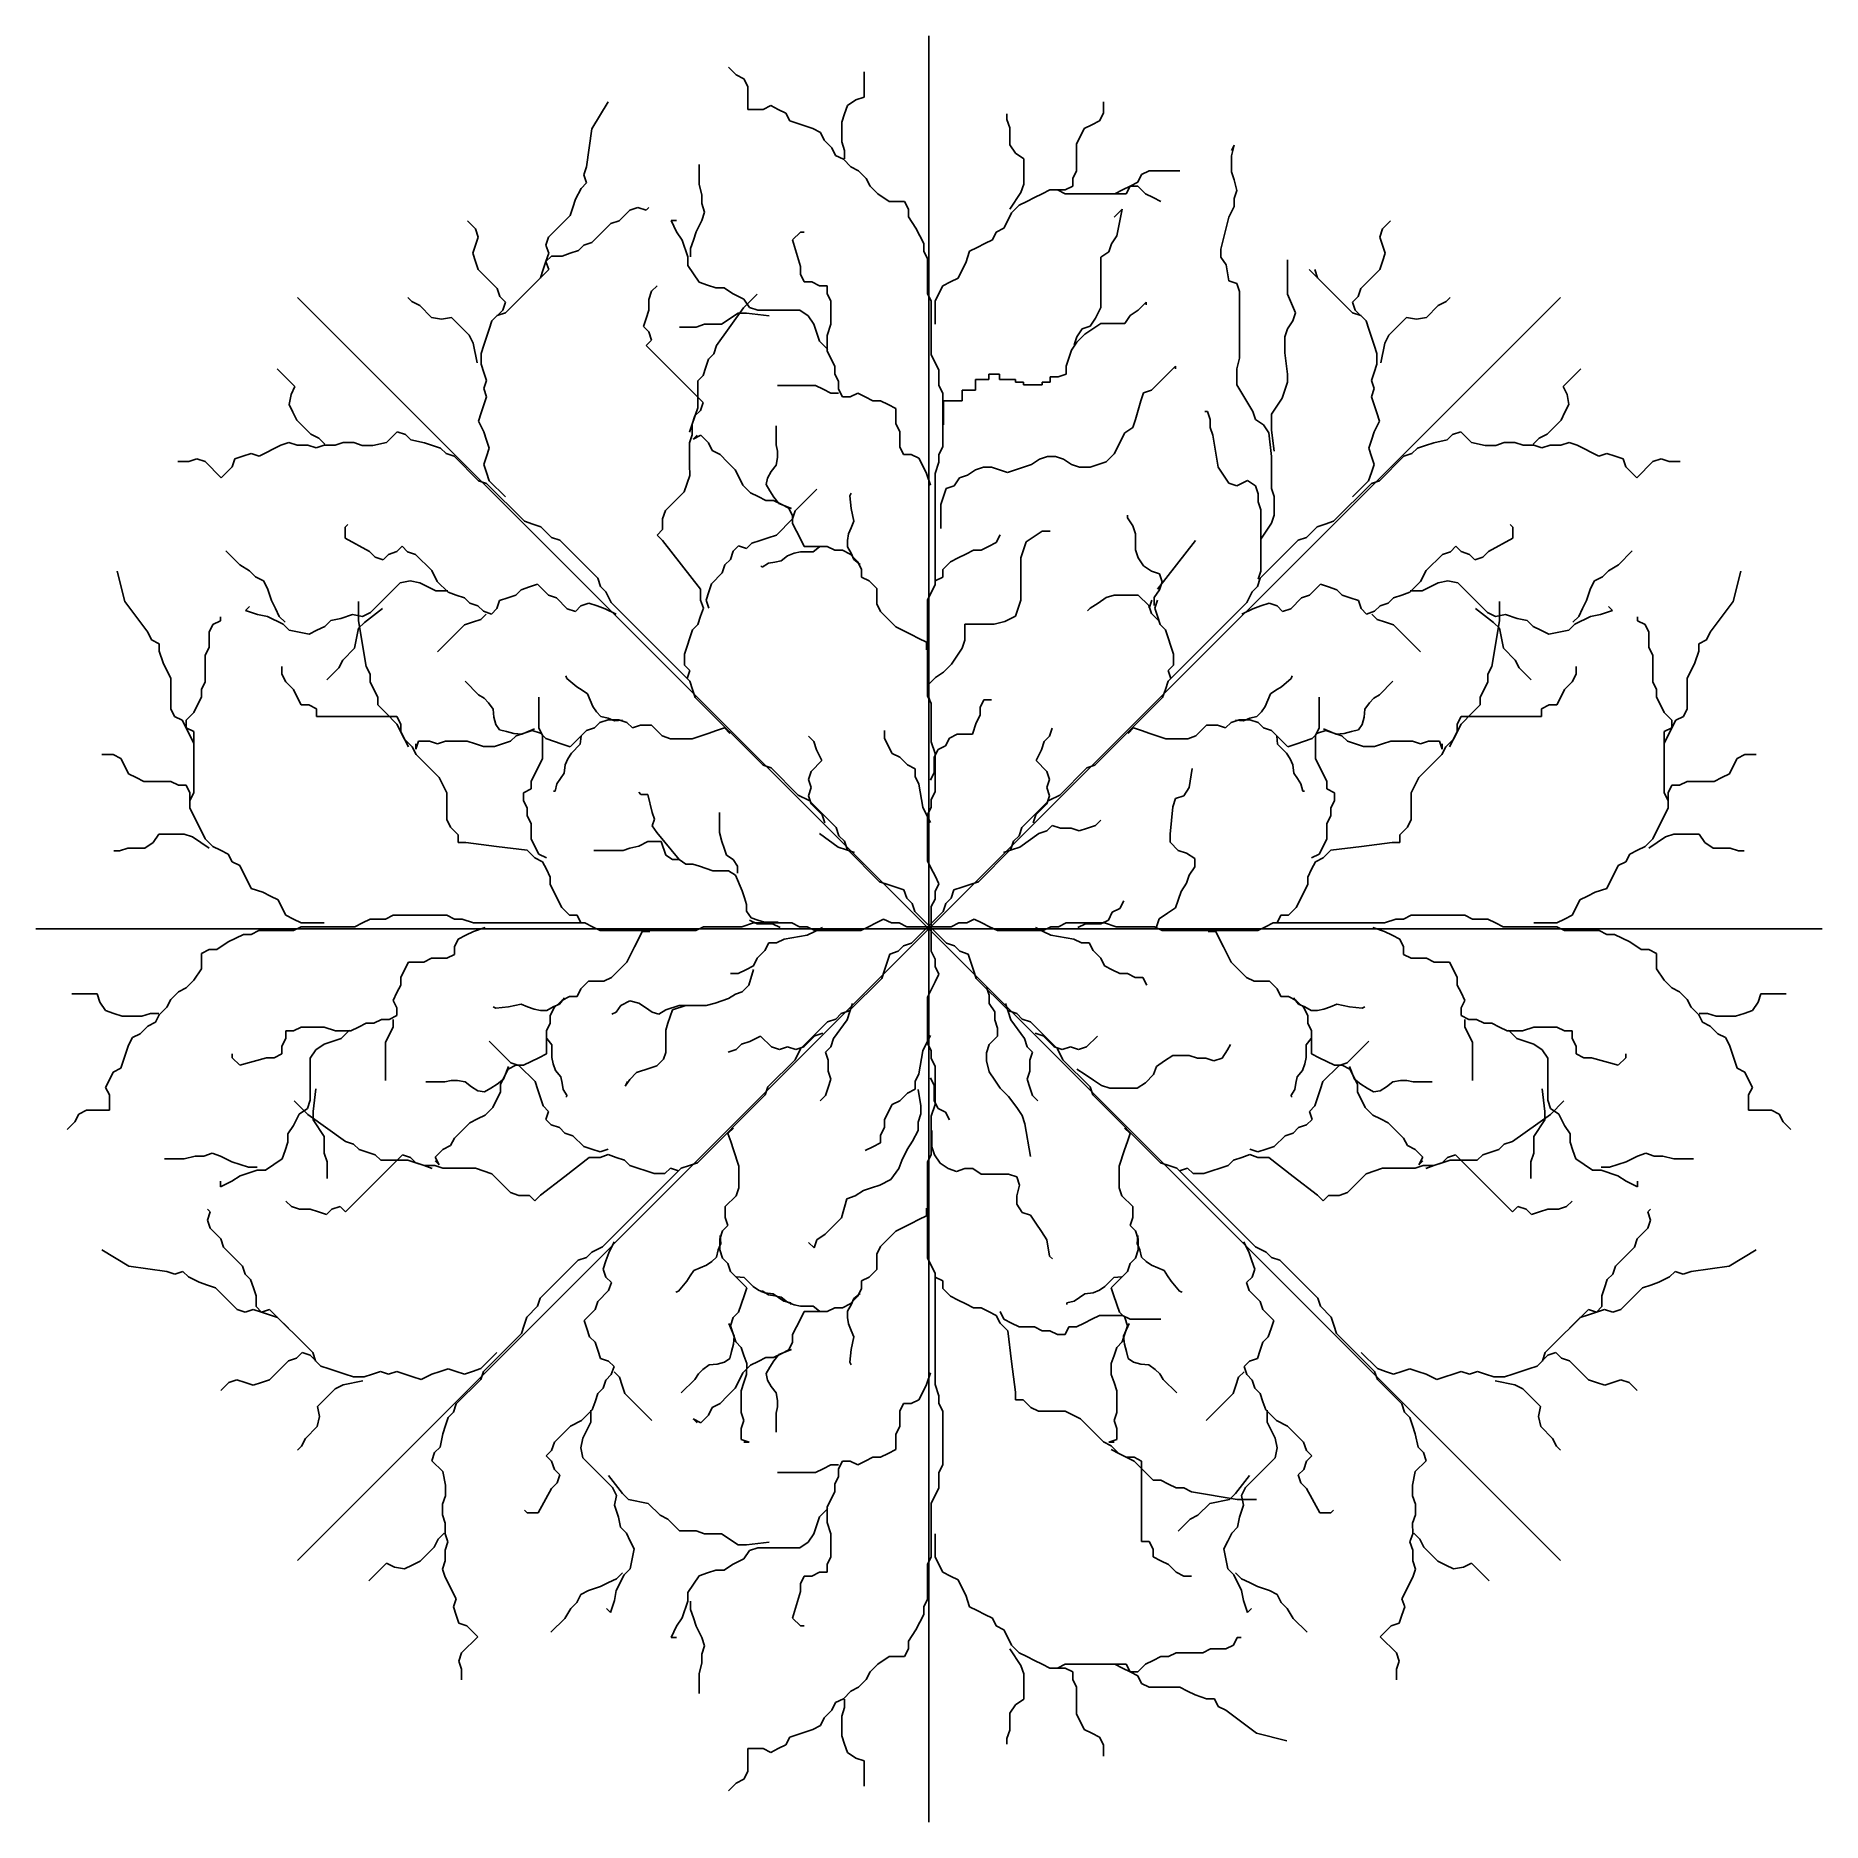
# Model space of a CAD drawing. Header units: millimetres. Extents: x 316.65 to 319.65, y 2570.14 to 2573.14.
import ezdxf

# ---------------------------------------------------------------- set-up
doc = ezdxf.new("R2010")
doc.units = ezdxf.units.MM
doc.header["$LTSCALE"] = 10
doc.layers.add('Vegetais', color=94, linetype='Continuous')

msp = doc.modelspace()

# ---------------------------------------------------------------- linework, layer by layer
at = {"layer": 'Vegetais', "color": 34}
for p, q in [((318.1521, 2571.639), (318.1521, 2573.139)), ((318.1521, 2571.639), (317.0915, 2572.6996)), ((318.1521, 2571.639), (319.2128, 2572.6996)), ((318.0692, 2571.7183), (318.0146, 2571.7729)), ((318.1624, 2571.728), (318.156, 2571.7408)), ((318.1688, 2571.7151), (318.1624, 2571.728)), ((318.0829, 2571.7137), (318.0692, 2571.7183)), ((318.0965, 2571.7092), (318.0829, 2571.7137)), ((318.1101, 2571.7046), (318.0965, 2571.7092)), ((318.1147, 2571.691), (318.1101, 2571.7046)), ((318.1238, 2571.6819), (318.1147, 2571.691)), ((318.1624, 2571.7022), (318.1688, 2571.7151)), ((318.1624, 2571.6893), (318.1624, 2571.7022)), ((318.1805, 2571.6819), (318.1896, 2571.691)), ((318.1896, 2571.691), (318.1941, 2571.7046)), ((318.1941, 2571.7046), (318.2078, 2571.7092)), ((318.2078, 2571.7092), (318.2214, 2571.7137)), ((318.1284, 2571.6682), (318.1238, 2571.6819)), ((318.1557, 2571.6409), (318.1284, 2571.6682)), ((318.1486, 2571.6409), (318.1759, 2571.6682)), ((318.156, 2571.6765), (318.1624, 2571.6893)), ((318.156, 2571.6379), (318.156, 2571.6765)), ((318.1759, 2571.6682), (318.1805, 2571.6819)), ((318.1521, 2571.639), (316.6521, 2571.639)), ((318.1521, 2571.639), (317.0915, 2570.5783)), ((318.076, 2571.6557), (318.0632, 2571.6493)), ((318.0889, 2571.6493), (318.076, 2571.6557)), ((318.1018, 2571.6493), (318.0889, 2571.6493)), ((318.1147, 2571.6428), (318.1018, 2571.6493)), ((318.1533, 2571.6428), (318.1147, 2571.6428)), ((318.1502, 2571.6425), (318.1229, 2571.6152)), ((318.151, 2571.6428), (318.1896, 2571.6428)), ((318.1521, 2571.639), (319.2128, 2570.5783)), ((318.1521, 2571.639), (318.1521, 2570.139)), ((318.1521, 2571.639), (319.6521, 2571.639)), ((318.1541, 2571.6425), (318.1814, 2571.6152)), ((318.156, 2571.6401), (318.156, 2571.6015)), ((318.1896, 2571.6428), (318.2025, 2571.6493)), ((318.2025, 2571.6493), (318.2154, 2571.6493)), ((318.1002, 2571.6015), (318.0865, 2571.597)), ((318.1093, 2571.6107), (318.1002, 2571.6015)), ((318.1229, 2571.6152), (318.1093, 2571.6107)), ((318.156, 2571.6015), (318.1624, 2571.5886)), ((318.1814, 2571.6152), (318.195, 2571.6107)), ((318.195, 2571.6107), (318.2041, 2571.6015)), ((318.2041, 2571.6015), (318.2178, 2571.597)), ((318.082, 2571.5833), (318.0774, 2571.5697)), ((318.0865, 2571.597), (318.082, 2571.5833)), ((318.1624, 2571.5886), (318.1624, 2571.5758)), ((318.1624, 2571.5758), (318.1688, 2571.5629)), ((318.0774, 2571.5697), (318.0728, 2571.5561))]:
    msp.add_line(p, q, dxfattribs=at)
at = {"layer": 'Vegetais'}
for p, q in [((317.8284, 2573.0731), (317.8156, 2573.086)), ((317.8413, 2573.0667), (317.8284, 2573.0731)), ((318.0434, 2573.036), (318.0434, 2573.0784)), ((317.8477, 2573.0538), (317.8413, 2573.0667)), ((317.8477, 2573.0152), (317.8477, 2573.0538)), ((317.586, 2572.9826), (317.6132, 2573.0281)), ((317.8734, 2573.0152), (317.8477, 2573.0152)), ((317.8863, 2573.0216), (317.8734, 2573.0152)), ((317.8991, 2573.0152), (317.8863, 2573.0216)), ((317.9119, 2573.0087), (317.8991, 2573.0152)), ((318.0105, 2573.0077), (318.0152, 2573.0218)), ((318.0152, 2573.0218), (318.0293, 2573.0313)), ((318.0293, 2573.0313), (318.0434, 2573.036)), ((318.445, 2573.0087), (318.445, 2573.028)), ((317.577, 2572.919), (317.586, 2572.9826)), ((317.9184, 2572.9959), (317.9119, 2573.0087)), ((317.9569, 2572.983), (317.9184, 2572.9959)), ((317.9697, 2572.9766), (317.9569, 2572.983)), ((318.0058, 2572.9936), (318.0105, 2573.0077)), ((318.0058, 2572.9606), (318.0058, 2572.9936)), ((318.2831, 2572.9983), (318.2831, 2573.0077)), ((318.2878, 2572.9842), (318.2831, 2572.9983)), ((318.2878, 2572.9559), (318.2878, 2572.9842)), ((318.4065, 2572.9701), (318.4129, 2572.983)), ((318.4129, 2572.983), (318.4257, 2572.9894)), ((318.4257, 2572.9894), (318.4386, 2572.9959)), ((318.4386, 2572.9959), (318.445, 2573.0087)), ((317.9762, 2572.9637), (317.9697, 2572.9766)), ((317.989, 2572.9508), (317.9762, 2572.9637)), ((317.9954, 2572.9379), (317.989, 2572.9508)), ((318.0105, 2572.9465), (318.0058, 2572.9606)), ((318.2972, 2572.9418), (318.2878, 2572.9559)), ((318.4001, 2572.9573), (318.4065, 2572.9701)), ((318.4001, 2572.9122), (318.4001, 2572.9573)), ((318.6645, 2572.9551), (318.66, 2572.9461)), ((318.66, 2572.9372), (318.6645, 2572.9551)), ((317.766, 2572.89), (317.766, 2572.9229)), ((318.0083, 2572.9315), (317.9954, 2572.9379)), ((318.0211, 2572.9186), (318.0083, 2572.9315)), ((318.0105, 2572.9323), (318.0105, 2572.9465)), ((318.3113, 2572.9323), (318.2972, 2572.9418)), ((318.3113, 2572.89), (318.3113, 2572.9323)), ((318.66, 2572.9104), (318.66, 2572.9372)), ((317.5679, 2572.8826), (317.577, 2572.8917)), ((317.5724, 2572.9054), (317.577, 2572.919)), ((317.577, 2572.8917), (317.5724, 2572.9054)), ((318.034, 2572.9122), (318.0211, 2572.9186)), ((318.0468, 2572.8993), (318.034, 2572.9122)), ((318.0532, 2572.8865), (318.0468, 2572.8993)), ((318.3936, 2572.8993), (318.4001, 2572.9122)), ((318.3936, 2572.8865), (318.3936, 2572.8993)), ((318.49, 2572.8865), (318.5028, 2572.8929)), ((318.5028, 2572.8929), (318.5092, 2572.9058)), ((318.5092, 2572.9058), (318.5221, 2572.9122)), ((318.5221, 2572.9122), (318.5735, 2572.9122)), ((318.6645, 2572.897), (318.66, 2572.9104)), ((318.669, 2572.8791), (318.6645, 2572.897)), ((317.5543, 2572.8508), (317.5588, 2572.8645)), ((317.5588, 2572.8645), (317.5679, 2572.8826)), ((317.7707, 2572.8711), (317.766, 2572.89)), ((317.7707, 2572.857), (317.7707, 2572.8711)), ((318.0661, 2572.8736), (318.0532, 2572.8865)), ((318.0854, 2572.8607), (318.0661, 2572.8736)), ((318.111, 2572.8607), (318.0854, 2572.8607)), ((318.1175, 2572.8478), (318.111, 2572.8607)), ((318.2878, 2572.8476), (318.3066, 2572.8758)), ((318.3037, 2572.8543), (318.3166, 2572.8607)), ((318.3066, 2572.8758), (318.3113, 2572.89)), ((318.3166, 2572.8607), (318.3294, 2572.8671)), ((318.3294, 2572.8671), (318.3423, 2572.8736)), ((318.3423, 2572.8736), (318.3551, 2572.88)), ((318.3551, 2572.88), (318.3808, 2572.88)), ((318.3551, 2572.88), (318.3679, 2572.88)), ((318.3679, 2572.88), (318.3808, 2572.8736)), ((318.3808, 2572.88), (318.3936, 2572.8865)), ((318.3808, 2572.8736), (318.4835, 2572.8736)), ((318.4386, 2572.8736), (318.4643, 2572.8736)), ((318.4643, 2572.8736), (318.4771, 2572.88)), ((318.4771, 2572.88), (318.49, 2572.8865)), ((318.4835, 2572.8736), (318.49, 2572.8865)), ((318.49, 2572.8865), (318.5028, 2572.8865)), ((318.5028, 2572.8865), (318.5157, 2572.8736)), ((318.5157, 2572.8736), (318.5285, 2572.8671)), ((318.5285, 2572.8671), (318.5414, 2572.8607)), ((318.6645, 2572.8657), (318.669, 2572.8791)), ((318.6645, 2572.8523), (318.6645, 2572.8657)), ((317.5134, 2572.8009), (317.5498, 2572.8372)), ((317.5498, 2572.8372), (317.5543, 2572.8508)), ((317.6316, 2572.828), (317.6498, 2572.8462)), ((317.6498, 2572.8462), (317.6634, 2572.8507)), ((317.6634, 2572.8507), (317.6771, 2572.8462)), ((317.6771, 2572.8462), (317.6816, 2572.8507)), ((317.7754, 2572.8428), (317.7707, 2572.857)), ((317.7707, 2572.8287), (317.7754, 2572.8428)), ((318.1175, 2572.835), (318.1175, 2572.8478)), ((318.1303, 2572.8157), (318.1175, 2572.835)), ((318.2845, 2572.8285), (318.2909, 2572.8414)), ((318.2909, 2572.8414), (318.3037, 2572.8543)), ((318.4764, 2572.8478), (318.463, 2572.8344)), ((318.4675, 2572.8031), (318.4764, 2572.8478)), ((318.6511, 2572.8165), (318.6555, 2572.8344)), ((318.6555, 2572.8344), (318.6645, 2572.8523)), ((317.3907, 2572.8146), (317.377, 2572.8283)), ((317.3952, 2572.801), (317.3907, 2572.8146)), ((317.3907, 2572.7874), (317.3952, 2572.801)), ((317.5089, 2572.7872), (317.5134, 2572.8009)), ((317.5862, 2572.7917), (317.618, 2572.8235)), ((317.618, 2572.8235), (317.6316, 2572.828)), ((317.719, 2572.8287), (317.7284, 2572.8287)), ((317.7284, 2572.8099), (317.719, 2572.8287)), ((317.7378, 2572.7957), (317.7284, 2572.8099)), ((317.7566, 2572.7957), (317.7613, 2572.8099)), ((317.7613, 2572.8099), (317.7707, 2572.8287)), ((317.9232, 2572.7963), (317.9361, 2572.8092)), ((317.9361, 2572.8092), (317.9425, 2572.8092)), ((318.1367, 2572.8028), (318.1303, 2572.8157)), ((318.1432, 2572.7899), (318.1367, 2572.8028)), ((318.2588, 2572.7963), (318.2652, 2572.8092)), ((318.2652, 2572.8092), (318.278, 2572.8157)), ((318.278, 2572.8157), (318.2845, 2572.8285)), ((318.4585, 2572.7897), (318.4675, 2572.8031)), ((318.6466, 2572.7987), (318.6511, 2572.8165)), ((318.909, 2572.801), (318.9136, 2572.8146)), ((318.9136, 2572.7874), (318.909, 2572.801)), ((318.9136, 2572.8146), (318.9273, 2572.8283)), ((317.3862, 2572.7737), (317.3907, 2572.7874)), ((317.3907, 2572.7601), (317.3862, 2572.7737)), ((317.5135, 2572.7736), (317.5089, 2572.7872)), ((317.5089, 2572.76), (317.5135, 2572.7736)), ((317.5362, 2572.769), (317.5498, 2572.7736)), ((317.5498, 2572.7736), (317.5635, 2572.7781)), ((317.5635, 2572.7781), (317.5725, 2572.7872)), ((317.5725, 2572.7872), (317.5862, 2572.7917)), ((317.7472, 2572.7675), (317.7378, 2572.7957)), ((317.7519, 2572.7816), (317.7566, 2572.7957)), ((317.7519, 2572.7675), (317.7519, 2572.7816)), ((317.9361, 2572.7513), (317.9232, 2572.7963)), ((318.1432, 2572.777), (318.1432, 2572.7899)), ((318.1496, 2572.7642), (318.1432, 2572.777)), ((318.2138, 2572.7577), (318.2202, 2572.777)), ((318.2202, 2572.777), (318.2331, 2572.7835)), ((318.2331, 2572.7835), (318.2459, 2572.7899)), ((318.2459, 2572.7899), (318.2588, 2572.7963)), ((318.4406, 2572.7674), (318.454, 2572.7763)), ((318.454, 2572.7763), (318.4585, 2572.7897)), ((318.6421, 2572.7808), (318.6466, 2572.7987)), ((318.6421, 2572.7674), (318.6421, 2572.7808)), ((318.9135, 2572.7601), (318.9181, 2572.7737)), ((318.9181, 2572.7737), (318.9136, 2572.7874)), ((317.3953, 2572.7464), (317.3907, 2572.7601)), ((317.4271, 2572.7146), (317.3953, 2572.7464)), ((317.4408, 2572.6737), (317.5135, 2572.7463)), ((317.4999, 2572.7327), (317.5044, 2572.7463)), ((317.5044, 2572.7463), (317.5089, 2572.76)), ((317.5089, 2572.76), (317.518, 2572.769)), ((317.5135, 2572.7463), (317.5089, 2572.76)), ((317.518, 2572.769), (317.5362, 2572.769)), ((317.7472, 2572.7533), (317.7472, 2572.7675)), ((317.7566, 2572.7392), (317.7472, 2572.7533)), ((317.9361, 2572.7384), (317.9361, 2572.7513)), ((318.1496, 2572.7062), (318.1496, 2572.7642)), ((318.201, 2572.732), (318.2074, 2572.7449)), ((318.2074, 2572.7449), (318.2138, 2572.7577)), ((318.4406, 2572.6825), (318.4406, 2572.7674)), ((318.6511, 2572.754), (318.6421, 2572.7674)), ((318.6555, 2572.7272), (318.6511, 2572.754)), ((318.7541, 2572.7048), (318.7541, 2572.7629)), ((318.8634, 2572.6737), (318.7908, 2572.7463)), ((318.8044, 2572.7327), (318.7999, 2572.7463)), ((318.8771, 2572.7146), (318.909, 2572.7464)), ((318.909, 2572.7464), (318.9135, 2572.7601)), ((317.4317, 2572.7009), (317.4271, 2572.7146)), ((317.4817, 2572.7145), (317.4999, 2572.7327)), ((317.6863, 2572.7098), (317.6954, 2572.7189)), ((317.766, 2572.7251), (317.7566, 2572.7392)), ((317.7801, 2572.7204), (317.766, 2572.7251)), ((317.7942, 2572.7157), (317.7801, 2572.7204)), ((317.8083, 2572.7157), (317.7942, 2572.7157)), ((317.8224, 2572.7062), (317.8083, 2572.7157)), ((317.9425, 2572.7255), (317.9361, 2572.7384)), ((317.9553, 2572.7255), (317.9425, 2572.7255)), ((317.9682, 2572.7191), (317.9553, 2572.7255)), ((317.981, 2572.7191), (317.9682, 2572.7191)), ((317.981, 2572.7062), (317.981, 2572.7191)), ((318.1688, 2572.7062), (318.1753, 2572.7191)), ((318.1753, 2572.7191), (318.1881, 2572.7256)), ((318.1881, 2572.7256), (318.201, 2572.732)), ((318.669, 2572.7227), (318.6555, 2572.7272)), ((318.6734, 2572.7093), (318.669, 2572.7227)), ((318.8226, 2572.7145), (318.8044, 2572.7327)), ((318.8726, 2572.7009), (318.8771, 2572.7146)), ((317.2836, 2572.6928), (317.2769, 2572.6994)), ((317.2969, 2572.6861), (317.2836, 2572.6928)), ((317.3169, 2572.6661), (317.2969, 2572.6861)), ((317.4408, 2572.6918), (317.4317, 2572.7009)), ((317.4363, 2572.6782), (317.4408, 2572.6918)), ((317.6818, 2572.6961), (317.6863, 2572.7098)), ((317.6818, 2572.678), (317.6818, 2572.6961)), ((317.7955, 2572.6187), (317.8409, 2572.6823)), ((317.8412, 2572.6968), (317.8224, 2572.7062)), ((317.8409, 2572.6823), (317.8636, 2572.705)), ((317.8506, 2572.6827), (317.8412, 2572.6968)), ((317.8648, 2572.678), (317.8506, 2572.6827)), ((317.9874, 2572.6934), (317.981, 2572.7062)), ((317.9874, 2572.6547), (317.9874, 2572.6934)), ((318.156, 2572.6934), (318.1496, 2572.7062)), ((318.156, 2572.6033), (318.156, 2572.6934)), ((318.1624, 2572.6934), (318.1688, 2572.7062)), ((318.1624, 2572.6548), (318.1624, 2572.6934)), ((318.4316, 2572.6646), (318.4406, 2572.6825)), ((318.5033, 2572.678), (318.5167, 2572.6914)), ((318.5167, 2572.6914), (318.5167, 2572.6869)), ((318.6734, 2572.5976), (318.6734, 2572.7093)), ((318.7675, 2572.6735), (318.7541, 2572.7048)), ((318.8635, 2572.6918), (318.8726, 2572.7009)), ((318.868, 2572.6782), (318.8635, 2572.6918)), ((318.9874, 2572.6661), (319.0074, 2572.6861)), ((319.0074, 2572.6861), (319.0207, 2572.6928)), ((319.0207, 2572.6928), (319.0274, 2572.6994)), ((317.3335, 2572.6628), (317.3169, 2572.6661)), ((317.3501, 2572.6661), (317.3335, 2572.6628)), ((317.3801, 2572.6361), (317.3501, 2572.6661)), ((317.4136, 2572.6464), (317.4181, 2572.66)), ((317.4181, 2572.66), (317.4363, 2572.6782)), ((317.4181, 2572.66), (317.4272, 2572.6691)), ((317.4272, 2572.6691), (317.4408, 2572.6737)), ((317.6727, 2572.6507), (317.6772, 2572.6643)), ((317.6818, 2572.6416), (317.6727, 2572.6507)), ((317.6772, 2572.6643), (317.6818, 2572.678)), ((317.7754, 2572.6544), (317.7613, 2572.6497)), ((317.8036, 2572.6544), (317.7754, 2572.6544)), ((317.8318, 2572.6733), (317.8036, 2572.6544)), ((317.8459, 2572.6733), (317.8318, 2572.6733)), ((317.8836, 2572.6686), (317.8459, 2572.6733)), ((317.9353, 2572.678), (317.8648, 2572.678)), ((317.9494, 2572.6686), (317.9353, 2572.678)), ((317.9588, 2572.6544), (317.9494, 2572.6686)), ((317.9682, 2572.6262), (317.9588, 2572.6544)), ((317.981, 2572.6354), (317.9874, 2572.6547)), ((318.4092, 2572.6467), (318.4227, 2572.6512)), ((318.4227, 2572.6512), (318.4316, 2572.6646)), ((318.4272, 2572.6467), (318.4406, 2572.6557)), ((318.4406, 2572.6557), (318.4809, 2572.6557)), ((318.4809, 2572.6557), (318.4898, 2572.6691)), ((318.4898, 2572.6691), (318.5033, 2572.678)), ((318.7541, 2572.6467), (318.763, 2572.6601)), ((318.763, 2572.6601), (318.7675, 2572.6735)), ((318.8771, 2572.6691), (318.8634, 2572.6737)), ((318.8862, 2572.66), (318.868, 2572.6782)), ((318.8862, 2572.66), (318.8771, 2572.6691)), ((318.8907, 2572.6464), (318.8862, 2572.66)), ((318.9242, 2572.6361), (318.9541, 2572.6661)), ((318.9541, 2572.6661), (318.9708, 2572.6628)), ((318.9708, 2572.6628), (318.9874, 2572.6661)), ((317.3868, 2572.6228), (317.3801, 2572.6361)), ((317.3935, 2572.5895), (317.3868, 2572.6228)), ((317.4045, 2572.6191), (317.409, 2572.6328)), ((317.409, 2572.6328), (317.4136, 2572.6464)), ((317.6773, 2572.6189), (317.6864, 2572.6279)), ((317.6864, 2572.6279), (317.6818, 2572.6416)), ((317.7331, 2572.6497), (317.7378, 2572.6497)), ((317.7613, 2572.6497), (317.7331, 2572.6497)), ((317.9823, 2572.612), (317.9682, 2572.6262)), ((317.981, 2572.6097), (317.981, 2572.6354)), ((318.3913, 2572.611), (318.4003, 2572.6244)), ((318.3958, 2572.6199), (318.4003, 2572.6333)), ((318.4003, 2572.6333), (318.4092, 2572.6467)), ((318.4003, 2572.6244), (318.4137, 2572.6378)), ((318.4137, 2572.6378), (318.4272, 2572.6467)), ((318.7496, 2572.6333), (318.7541, 2572.6467)), ((318.7496, 2572.6065), (318.7496, 2572.6333)), ((318.8952, 2572.6328), (318.8907, 2572.6464)), ((318.8998, 2572.6191), (318.8952, 2572.6328)), ((318.9108, 2572.5895), (318.9175, 2572.6228)), ((318.9175, 2572.6228), (318.9242, 2572.6361)), ((317.4, 2572.6055), (317.4045, 2572.6191)), ((317.4, 2572.5873), (317.4, 2572.6055)), ((317.7729, 2572.5233), (317.6773, 2572.6189)), ((317.7773, 2572.5824), (317.7819, 2572.596)), ((317.7819, 2572.596), (317.791, 2572.6051)), ((317.791, 2572.6051), (317.7955, 2572.6187)), ((317.9874, 2572.5968), (317.981, 2572.6097)), ((317.9939, 2572.584), (317.9874, 2572.5968)), ((318.1624, 2572.5904), (318.156, 2572.6033)), ((318.1688, 2572.5775), (318.1624, 2572.5904)), ((318.3824, 2572.5842), (318.3913, 2572.611)), ((318.669, 2572.5797), (318.6734, 2572.5976)), ((318.7541, 2572.5707), (318.7496, 2572.6065)), ((318.9043, 2572.6055), (318.8998, 2572.6191)), ((318.9043, 2572.5873), (318.9043, 2572.6055)), ((317.0874, 2572.5499), (317.0574, 2572.5799)), ((317.4046, 2572.5737), (317.4, 2572.5873)), ((317.4091, 2572.56), (317.4046, 2572.5737)), ((317.4046, 2572.5464), (317.4091, 2572.56)), ((317.7637, 2572.5597), (317.7728, 2572.5687)), ((317.7728, 2572.5687), (317.7773, 2572.5824)), ((317.9939, 2572.5711), (317.9939, 2572.584)), ((318.0003, 2572.5582), (317.9939, 2572.5711)), ((318.1688, 2572.5518), (318.1688, 2572.5775)), ((318.2301, 2572.5439), (318.2301, 2572.5618)), ((318.2301, 2572.5618), (318.2525, 2572.5618)), ((318.2525, 2572.5618), (318.2525, 2572.5707)), ((318.2525, 2572.5707), (318.2704, 2572.5707)), ((318.2704, 2572.5707), (318.2704, 2572.5618)), ((318.2704, 2572.5618), (318.2973, 2572.5618)), ((318.2973, 2572.5618), (318.2973, 2572.5573)), ((318.3555, 2572.5573), (318.3555, 2572.5663)), ((318.3555, 2572.5663), (318.3689, 2572.5663)), ((318.3689, 2572.5663), (318.3824, 2572.5707)), ((318.3824, 2572.5707), (318.3824, 2572.5842)), ((318.5391, 2572.5573), (318.5525, 2572.5707)), ((318.5525, 2572.5707), (318.566, 2572.5842)), ((318.566, 2572.5842), (318.566, 2572.5797)), ((318.669, 2572.5529), (318.669, 2572.5797)), ((318.7541, 2572.5573), (318.7541, 2572.5707)), ((318.8952, 2572.56), (318.8997, 2572.5737)), ((318.8997, 2572.5464), (318.8952, 2572.56)), ((318.8997, 2572.5737), (318.9043, 2572.5873)), ((319.2169, 2572.5499), (319.2468, 2572.5799)), ((317.0775, 2572.52), (317.0808, 2572.5366)), ((317.0808, 2572.5366), (317.0874, 2572.5499)), ((317.4092, 2572.5328), (317.4046, 2572.5464)), ((317.4046, 2572.5191), (317.4092, 2572.5328)), ((317.7637, 2572.5415), (317.7637, 2572.5597)), ((317.7638, 2572.5142), (317.7637, 2572.5415)), ((317.8975, 2572.5518), (317.9039, 2572.5518)), ((317.9618, 2572.5518), (317.8975, 2572.5518)), ((317.9746, 2572.5453), (317.9618, 2572.5518)), ((317.9874, 2572.5389), (317.9746, 2572.5453)), ((318.0003, 2572.5389), (317.9874, 2572.5389)), ((318.0003, 2572.5453), (318.0003, 2572.5582)), ((318.0067, 2572.5325), (318.0003, 2572.5453)), ((318.0196, 2572.5325), (318.0067, 2572.5325)), ((318.0324, 2572.5389), (318.0196, 2572.5325)), ((318.0452, 2572.5325), (318.0324, 2572.5389)), ((318.0581, 2572.526), (318.0452, 2572.5325)), ((318.1753, 2572.5389), (318.1688, 2572.5518)), ((318.1753, 2572.4488), (318.1753, 2572.5389)), ((318.2077, 2572.5261), (318.2077, 2572.5439)), ((318.2077, 2572.5439), (318.2301, 2572.5439)), ((318.2973, 2572.5573), (318.3107, 2572.5573)), ((318.3107, 2572.5573), (318.3107, 2572.5529)), ((318.3107, 2572.5529), (318.3421, 2572.5529)), ((318.3421, 2572.5529), (318.3421, 2572.5573)), ((318.3421, 2572.5573), (318.3555, 2572.5573)), ((318.5078, 2572.5261), (318.5122, 2572.5395)), ((318.5122, 2572.5395), (318.5257, 2572.5439)), ((318.5257, 2572.5439), (318.5391, 2572.5573)), ((318.6958, 2572.5082), (318.669, 2572.5529)), ((318.7361, 2572.5171), (318.7451, 2572.5305)), ((318.7451, 2572.5305), (318.7496, 2572.5439)), ((318.7496, 2572.5439), (318.7541, 2572.5573)), ((318.8951, 2572.5328), (318.8997, 2572.5464)), ((318.8997, 2572.5191), (318.8951, 2572.5328)), ((319.2235, 2572.5366), (319.2169, 2572.5499)), ((319.2268, 2572.52), (319.2235, 2572.5366)), ((317.0841, 2572.5066), (317.0775, 2572.52)), ((317.0908, 2572.4933), (317.0841, 2572.5066)), ((317.3956, 2572.4919), (317.4001, 2572.5055)), ((317.4001, 2572.5055), (317.4046, 2572.5191)), ((317.7547, 2572.4869), (317.7638, 2572.5142)), ((317.7547, 2572.4869), (317.7592, 2572.5006)), ((317.7592, 2572.5006), (317.7683, 2572.5097)), ((317.7683, 2572.5097), (317.7729, 2572.5233)), ((318.0709, 2572.526), (318.0581, 2572.526)), ((318.0838, 2572.5196), (318.0709, 2572.526)), ((318.0966, 2572.5132), (318.0838, 2572.5196)), ((318.0966, 2572.4874), (318.0966, 2572.5132)), ((318.1764, 2572.4858), (318.1764, 2572.5261)), ((318.1764, 2572.5261), (318.2077, 2572.5261)), ((318.4988, 2572.4948), (318.5078, 2572.5261)), ((318.6197, 2572.5082), (318.6152, 2572.5082)), ((318.6242, 2572.4948), (318.6197, 2572.5082)), ((318.7003, 2572.4948), (318.6958, 2572.5082)), ((318.7272, 2572.5037), (318.7361, 2572.5171)), ((318.7272, 2572.4769), (318.7272, 2572.5037)), ((318.9042, 2572.5055), (318.8997, 2572.5191)), ((318.9087, 2572.4919), (318.9042, 2572.5055)), ((319.2135, 2572.4933), (319.2201, 2572.5066)), ((319.2201, 2572.5066), (319.2268, 2572.52)), ((317.1141, 2572.47), (317.0908, 2572.4933)), ((317.1274, 2572.4633), (317.1141, 2572.47)), ((317.2592, 2572.4738), (317.241, 2572.4557)), ((317.2728, 2572.4693), (317.2592, 2572.4738)), ((317.4047, 2572.4737), (317.3956, 2572.4919)), ((317.4092, 2572.46), (317.4047, 2572.4737)), ((317.7502, 2572.4733), (317.7547, 2572.4869)), ((317.7547, 2572.4687), (317.7547, 2572.4869)), ((317.8956, 2572.4519), (317.8956, 2572.484)), ((318.103, 2572.4745), (318.0966, 2572.4874)), ((318.103, 2572.4488), (318.103, 2572.4745)), ((318.463, 2572.4367), (318.4809, 2572.4724)), ((318.4809, 2572.4724), (318.4943, 2572.4814)), ((318.4943, 2572.4814), (318.4988, 2572.4948)), ((318.6242, 2572.4814), (318.6242, 2572.4948)), ((318.6287, 2572.468), (318.6242, 2572.4814)), ((318.7138, 2572.4858), (318.7003, 2572.4948)), ((318.7227, 2572.4724), (318.7138, 2572.4858)), ((318.7272, 2572.4322), (318.7227, 2572.4724)), ((318.7317, 2572.4412), (318.7272, 2572.4769)), ((318.895, 2572.46), (318.8996, 2572.4737)), ((318.8996, 2572.4737), (318.9087, 2572.4919)), ((319.0314, 2572.4693), (319.0451, 2572.4738)), ((319.0451, 2572.4738), (319.0633, 2572.4557)), ((319.1768, 2572.4633), (319.1902, 2572.47)), ((319.1902, 2572.47), (319.2135, 2572.4933)), ((317.0637, 2572.4513), (317.0274, 2572.4331)), ((317.0774, 2572.4558), (317.0637, 2572.4513)), ((317.091, 2572.4513), (317.0774, 2572.4558)), ((317.1092, 2572.4512), (317.091, 2572.4513)), ((317.1228, 2572.4467), (317.1092, 2572.4512)), ((317.1365, 2572.4512), (317.1228, 2572.4467)), ((317.1374, 2572.4534), (317.1274, 2572.4633)), ((317.1547, 2572.4512), (317.1365, 2572.4512)), ((317.1683, 2572.4557), (317.1547, 2572.4512)), ((317.1865, 2572.4557), (317.1683, 2572.4557)), ((317.2001, 2572.4511), (317.1865, 2572.4557)), ((317.2183, 2572.4511), (317.2001, 2572.4511)), ((317.241, 2572.4557), (317.2183, 2572.4511)), ((317.2819, 2572.4602), (317.2728, 2572.4693)), ((317.3047, 2572.4556), (317.2819, 2572.4602)), ((317.3183, 2572.451), (317.3047, 2572.4556)), ((317.332, 2572.4465), (317.3183, 2572.451)), ((317.3411, 2572.4374), (317.332, 2572.4465)), ((317.4138, 2572.4464), (317.4092, 2572.46)), ((317.4093, 2572.4327), (317.4138, 2572.4464)), ((317.7502, 2572.4551), (317.7547, 2572.4687)), ((317.7502, 2572.4369), (317.7502, 2572.4551)), ((317.7562, 2572.4617), (317.7627, 2572.4681)), ((317.7691, 2572.4681), (317.7562, 2572.4617)), ((317.7819, 2572.4552), (317.7691, 2572.4681)), ((317.7883, 2572.4424), (317.7819, 2572.4552)), ((317.8012, 2572.4359), (317.7883, 2572.4424)), ((317.8977, 2572.4412), (317.8956, 2572.4519)), ((317.8977, 2572.4305), (317.8977, 2572.4412)), ((318.1095, 2572.4359), (318.103, 2572.4488)), ((318.1688, 2572.4359), (318.1753, 2572.4488)), ((318.6331, 2572.4412), (318.6287, 2572.468)), ((318.6376, 2572.4143), (318.6331, 2572.4412)), ((318.8905, 2572.4464), (318.895, 2572.46)), ((318.895, 2572.4327), (318.8905, 2572.4464)), ((318.9632, 2572.4374), (318.9723, 2572.4465)), ((318.9723, 2572.4465), (318.986, 2572.451)), ((318.986, 2572.451), (318.9996, 2572.4556)), ((318.9996, 2572.4556), (319.0223, 2572.4602)), ((319.0223, 2572.4602), (319.0314, 2572.4693)), ((319.0633, 2572.4557), (319.086, 2572.4511)), ((319.086, 2572.4511), (319.1042, 2572.4511)), ((319.1042, 2572.4511), (319.1178, 2572.4557)), ((319.1178, 2572.4557), (319.136, 2572.4557)), ((319.136, 2572.4557), (319.1496, 2572.4512)), ((319.1496, 2572.4512), (319.1678, 2572.4512)), ((319.1669, 2572.4534), (319.1768, 2572.4633)), ((319.1678, 2572.4512), (319.1814, 2572.4467)), ((319.1814, 2572.4467), (319.1951, 2572.4512)), ((319.1951, 2572.4512), (319.2133, 2572.4513)), ((319.2133, 2572.4513), (319.2269, 2572.4558)), ((319.2269, 2572.4558), (319.2405, 2572.4513)), ((319.2405, 2572.4513), (319.2769, 2572.4331)), ((316.9092, 2572.4242), (316.891, 2572.4242)), ((316.9228, 2572.4287), (316.9092, 2572.4242)), ((316.9365, 2572.4241), (316.9228, 2572.4287)), ((316.9638, 2572.3968), (316.9365, 2572.4241)), ((316.9819, 2572.415), (316.9638, 2572.3968)), ((316.9865, 2572.4286), (316.9819, 2572.415)), ((317.0001, 2572.4332), (316.9865, 2572.4286)), ((317.0137, 2572.4377), (317.0001, 2572.4332)), ((317.0274, 2572.4331), (317.0137, 2572.4377)), ((317.3547, 2572.4328), (317.3411, 2572.4374)), ((317.3957, 2572.3918), (317.3547, 2572.4328)), ((317.4047, 2572.4191), (317.4093, 2572.4327)), ((317.4093, 2572.4055), (317.4047, 2572.4191)), ((317.7502, 2572.4187), (317.7502, 2572.4369)), ((317.7503, 2572.4006), (317.7502, 2572.4187)), ((317.814, 2572.4231), (317.8012, 2572.4359)), ((317.8269, 2572.4102), (317.814, 2572.4231)), ((317.8333, 2572.3973), (317.8269, 2572.4102)), ((317.8871, 2572.407), (317.8956, 2572.4177)), ((317.8956, 2572.4177), (317.8977, 2572.4305)), ((318.1223, 2572.4359), (318.1095, 2572.4359)), ((318.1352, 2572.4295), (318.1223, 2572.4359)), ((318.1416, 2572.4166), (318.1352, 2572.4295)), ((318.148, 2572.4037), (318.1416, 2572.4166)), ((318.1624, 2572.4038), (318.1688, 2572.4231)), ((318.1688, 2572.4231), (318.1688, 2572.4359)), ((318.2301, 2572.4099), (318.2435, 2572.4143)), ((318.2435, 2572.4143), (318.257, 2572.4143)), ((318.257, 2572.4143), (318.2704, 2572.4099)), ((318.2973, 2572.4099), (318.3107, 2572.4143)), ((318.3107, 2572.4143), (318.3242, 2572.4188)), ((318.3242, 2572.4188), (318.3376, 2572.4277)), ((318.3376, 2572.4277), (318.351, 2572.4322)), ((318.351, 2572.4322), (318.3645, 2572.4322)), ((318.3645, 2572.4322), (318.3779, 2572.4277)), ((318.3779, 2572.4277), (318.3913, 2572.4188)), ((318.3913, 2572.4188), (318.4048, 2572.4143)), ((318.4048, 2572.4143), (318.4227, 2572.4143)), ((318.4227, 2572.4143), (318.4361, 2572.4188)), ((318.4361, 2572.4188), (318.4495, 2572.4233)), ((318.4495, 2572.4233), (318.463, 2572.4367)), ((318.6466, 2572.4009), (318.6376, 2572.4143)), ((318.7272, 2572.3786), (318.7272, 2572.4322)), ((318.8996, 2572.4191), (318.895, 2572.4327)), ((318.895, 2572.4055), (318.8996, 2572.4191)), ((318.9086, 2572.3918), (318.9496, 2572.4328)), ((318.9496, 2572.4328), (318.9632, 2572.4374)), ((319.2769, 2572.4331), (319.2905, 2572.4377)), ((319.2905, 2572.4377), (319.3042, 2572.4332)), ((319.3042, 2572.4332), (319.3178, 2572.4286)), ((319.3178, 2572.4286), (319.3223, 2572.415)), ((319.3223, 2572.415), (319.3405, 2572.3968)), ((319.3405, 2572.3968), (319.3678, 2572.4241)), ((319.3678, 2572.4241), (319.3815, 2572.4287)), ((319.3815, 2572.4287), (319.3951, 2572.4242)), ((319.3951, 2572.4242), (319.4133, 2572.4242)), ((317.4093, 2572.3873), (317.3957, 2572.3918)), ((317.4138, 2572.3918), (317.4093, 2572.4055)), ((317.473, 2572.3236), (317.4093, 2572.3873)), ((317.4412, 2572.3645), (317.4138, 2572.3918)), ((317.7412, 2572.3733), (317.7503, 2572.4006)), ((317.8397, 2572.3844), (317.8333, 2572.3973)), ((317.8526, 2572.3716), (317.8397, 2572.3844)), ((317.8785, 2572.3856), (317.8807, 2572.3963)), ((317.8849, 2572.375), (317.8785, 2572.3856)), ((317.8807, 2572.3963), (317.8871, 2572.407)), ((318.1544, 2572.3844), (318.148, 2572.4037)), ((318.1624, 2572.2171), (318.1624, 2572.4038)), ((318.1809, 2572.3786), (318.1943, 2572.3831)), ((318.1943, 2572.3831), (318.2032, 2572.3965)), ((318.2032, 2572.3965), (318.2167, 2572.4009)), ((318.2167, 2572.4009), (318.2301, 2572.4099)), ((318.2704, 2572.4099), (318.2839, 2572.4054)), ((318.2839, 2572.4054), (318.2973, 2572.4099)), ((318.6555, 2572.3875), (318.6466, 2572.4009)), ((318.669, 2572.3831), (318.6555, 2572.3875)), ((318.6869, 2572.392), (318.669, 2572.3831)), ((318.7003, 2572.3831), (318.6869, 2572.392)), ((318.7048, 2572.3697), (318.7003, 2572.3831)), ((318.8313, 2572.3236), (318.895, 2572.3873)), ((318.8631, 2572.3645), (318.8904, 2572.3918)), ((318.8904, 2572.3918), (318.895, 2572.4055)), ((318.895, 2572.3873), (318.9086, 2572.3918)), ((317.7094, 2572.3415), (317.7412, 2572.3733)), ((317.8654, 2572.3651), (317.8526, 2572.3716)), ((317.8783, 2572.3587), (317.8654, 2572.3651)), ((317.8911, 2572.3587), (317.8783, 2572.3587)), ((317.8913, 2572.3643), (317.8849, 2572.375)), ((317.9039, 2572.3523), (317.8911, 2572.3587)), ((317.8999, 2572.3536), (317.8913, 2572.3643)), ((317.9212, 2572.345), (317.8999, 2572.3536)), ((317.9168, 2572.3458), (317.9039, 2572.3523)), ((317.9276, 2572.3413), (317.964, 2572.3776)), ((318.0193, 2572.3664), (318.0215, 2572.3707)), ((318.0215, 2572.345), (318.0193, 2572.3664)), ((318.1719, 2572.3518), (318.1764, 2572.3652)), ((318.1719, 2572.3116), (318.1719, 2572.3518)), ((318.1764, 2572.3652), (318.1809, 2572.3786)), ((318.7048, 2572.3562), (318.7048, 2572.3697)), ((318.7093, 2572.3428), (318.7048, 2572.3562)), ((318.7317, 2572.3652), (318.7272, 2572.3786)), ((318.7317, 2572.3339), (318.7317, 2572.3652)), ((317.4867, 2572.319), (317.473, 2572.3236)), ((317.7049, 2572.3279), (317.7094, 2572.3415)), ((317.7049, 2572.3097), (317.7049, 2572.3279)), ((317.8958, 2572.3004), (317.9231, 2572.3276)), ((317.9232, 2572.3329), (317.9168, 2572.3458)), ((317.9231, 2572.3276), (317.9276, 2572.3413)), ((317.9232, 2572.3201), (317.9232, 2572.3329)), ((317.9361, 2572.2943), (317.9232, 2572.3201)), ((318.0236, 2572.3343), (318.0215, 2572.345)), ((318.0215, 2572.3129), (318.0257, 2572.3236)), ((318.0257, 2572.3236), (318.0236, 2572.3343)), ((318.4854, 2572.3294), (318.4854, 2572.3339)), ((318.4943, 2572.316), (318.4854, 2572.3294)), ((318.7093, 2572.2892), (318.7093, 2572.3428)), ((318.7182, 2572.3071), (318.7272, 2572.3205)), ((318.7272, 2572.3205), (318.7317, 2572.3339)), ((318.8176, 2572.319), (318.8313, 2572.3236)), ((317.1719, 2572.3137), (317.1764, 2572.3182)), ((317.1719, 2572.2955), (317.1719, 2572.3137)), ((317.2128, 2572.2727), (317.1719, 2572.2955)), ((317.5003, 2572.3144), (317.4867, 2572.319)), ((317.5185, 2572.2962), (317.5003, 2572.3144)), ((317.5322, 2572.2917), (317.5185, 2572.2962)), ((317.5959, 2572.228), (317.5322, 2572.2917)), ((317.6958, 2572.3006), (317.7049, 2572.3097)), ((317.7049, 2572.2915), (317.6958, 2572.3006)), ((317.7368, 2572.2506), (317.7049, 2572.2915)), ((317.8549, 2572.2868), (317.8686, 2572.2913)), ((317.8686, 2572.2913), (317.8822, 2572.2959)), ((317.8822, 2572.2959), (317.8958, 2572.3004)), ((317.9425, 2572.2815), (317.9361, 2572.2943)), ((318.0151, 2572.2916), (318.0172, 2572.3023)), ((318.0151, 2572.2809), (318.0151, 2572.2916)), ((318.0172, 2572.3023), (318.0215, 2572.3129)), ((318.2652, 2572.2879), (318.2716, 2572.3008)), ((318.3152, 2572.2892), (318.3286, 2572.2982)), ((318.3286, 2572.2982), (318.3421, 2572.3071)), ((318.3421, 2572.3071), (318.3555, 2572.3071)), ((318.4988, 2572.3026), (318.4943, 2572.316)), ((318.4988, 2572.2758), (318.4988, 2572.3026)), ((318.5675, 2572.2506), (318.5994, 2572.2915)), ((318.7084, 2572.228), (318.7721, 2572.2917)), ((318.7093, 2572.2937), (318.7182, 2572.3071)), ((318.7093, 2572.2401), (318.7093, 2572.2937)), ((318.7721, 2572.2917), (318.7858, 2572.2962)), ((318.7858, 2572.2962), (318.804, 2572.3144)), ((318.804, 2572.3144), (318.8176, 2572.319)), ((319.0914, 2572.2727), (319.1324, 2572.2955)), ((319.1324, 2572.3137), (319.1279, 2572.3182)), ((319.1324, 2572.2955), (319.1324, 2572.3137)), ((316.9946, 2572.2505), (316.9712, 2572.2739)), ((317.2219, 2572.2636), (317.2128, 2572.2727)), ((317.2356, 2572.2591), (317.2219, 2572.2636)), ((317.2447, 2572.2681), (317.2356, 2572.2591)), ((317.2583, 2572.2727), (317.2447, 2572.2681)), ((317.2674, 2572.2817), (317.2583, 2572.2727)), ((317.2765, 2572.2726), (317.2674, 2572.2817)), ((317.2901, 2572.2681), (317.2765, 2572.2726)), ((317.3174, 2572.2408), (317.2901, 2572.2681)), ((317.8186, 2572.2596), (317.8231, 2572.2732)), ((317.8231, 2572.2732), (317.8322, 2572.2823)), ((317.8322, 2572.2823), (317.8459, 2572.2777)), ((317.8459, 2572.2777), (317.8549, 2572.2868)), ((317.9148, 2572.2659), (317.9041, 2572.2574)), ((317.9255, 2572.2702), (317.9148, 2572.2659)), ((317.9361, 2572.2723), (317.9255, 2572.2702)), ((317.9575, 2572.2723), (317.9361, 2572.2723)), ((317.981, 2572.2815), (317.9425, 2572.2815)), ((317.9681, 2572.2809), (317.9575, 2572.2723)), ((317.9939, 2572.275), (317.981, 2572.2815)), ((318.0067, 2572.275), (317.9939, 2572.275)), ((318.0196, 2572.2686), (318.0067, 2572.275)), ((318.0215, 2572.2702), (318.0151, 2572.2809)), ((318.0324, 2572.2557), (318.0196, 2572.2686)), ((318.0257, 2572.2595), (318.0215, 2572.2702)), ((318.1881, 2572.2557), (318.201, 2572.2622)), ((318.201, 2572.2622), (318.2138, 2572.2686)), ((318.2138, 2572.2686), (318.2266, 2572.275)), ((318.2266, 2572.275), (318.2395, 2572.275)), ((318.2395, 2572.275), (318.2523, 2572.2815)), ((318.2523, 2572.2815), (318.2652, 2572.2879)), ((318.3062, 2572.2624), (318.3107, 2572.2758)), ((318.3062, 2572.1909), (318.3062, 2572.2624)), ((318.3107, 2572.2758), (318.3152, 2572.2892)), ((318.5033, 2572.2624), (318.4988, 2572.2758)), ((318.5122, 2572.249), (318.5033, 2572.2624)), ((318.9868, 2572.2408), (319.0142, 2572.2681)), ((319.0142, 2572.2681), (319.0278, 2572.2726)), ((319.0278, 2572.2726), (319.0369, 2572.2817)), ((319.0369, 2572.2817), (319.046, 2572.2727)), ((319.046, 2572.2727), (319.0596, 2572.2681)), ((319.0596, 2572.2681), (319.0687, 2572.2591)), ((319.0687, 2572.2591), (319.0823, 2572.2636)), ((319.0823, 2572.2636), (319.0914, 2572.2727)), ((319.3097, 2572.2505), (319.333, 2572.2739)), ((316.8017, 2572.1888), (316.7888, 2572.2401)), ((317.0112, 2572.2405), (316.9946, 2572.2505)), ((317.0212, 2572.2305), (317.0112, 2572.2405)), ((317.0345, 2572.2239), (317.0212, 2572.2305)), ((317.3265, 2572.2226), (317.3174, 2572.2408)), ((317.7686, 2572.2096), (317.7368, 2572.2506)), ((317.7868, 2572.2187), (317.805, 2572.2368)), ((317.805, 2572.2368), (317.8095, 2572.2505)), ((317.8095, 2572.2505), (317.8186, 2572.2596)), ((317.8721, 2572.2467), (317.87, 2572.2488)), ((317.8828, 2572.2531), (317.8721, 2572.2467)), ((317.8935, 2572.2552), (317.8828, 2572.2531)), ((317.9041, 2572.2574), (317.8935, 2572.2552)), ((318.0364, 2572.2509), (318.0257, 2572.2595)), ((318.0388, 2572.2428), (318.0324, 2572.2557)), ((318.0388, 2572.23), (318.0388, 2572.2428)), ((318.1753, 2572.2428), (318.1881, 2572.2557)), ((318.1753, 2572.23), (318.1753, 2572.2428)), ((318.5257, 2572.2401), (318.5122, 2572.249)), ((318.5391, 2572.2356), (318.5257, 2572.2401)), ((318.5356, 2572.2096), (318.5675, 2572.2506)), ((318.5436, 2572.2222), (318.5391, 2572.2356)), ((318.7048, 2572.2267), (318.7093, 2572.2401)), ((318.9777, 2572.2226), (318.9868, 2572.2408)), ((319.2698, 2572.2239), (319.2831, 2572.2305)), ((319.2831, 2572.2305), (319.2931, 2572.2405)), ((319.2931, 2572.2405), (319.3097, 2572.2505)), ((319.5026, 2572.1888), (319.5155, 2572.2401)), ((317.0412, 2572.2106), (317.0345, 2572.2239)), ((317.0479, 2572.1906), (317.0412, 2572.2106)), ((317.2641, 2572.2203), (317.2142, 2572.1705)), ((317.2807, 2572.2236), (317.2641, 2572.2203)), ((317.2974, 2572.2203), (317.2807, 2572.2236)), ((317.324, 2572.2069), (317.2974, 2572.2203)), ((317.344, 2572.2069), (317.324, 2572.2069)), ((317.3447, 2572.2044), (317.3265, 2572.2226)), ((317.3584, 2572.1998), (317.3447, 2572.2044)), ((317.4675, 2572.2088), (317.4584, 2572.1997)), ((317.4811, 2572.2133), (317.4675, 2572.2088)), ((317.4948, 2572.2179), (317.4811, 2572.2133)), ((317.513, 2572.1997), (317.4948, 2572.2179)), ((317.6004, 2572.2143), (317.5959, 2572.228)), ((317.6095, 2572.2052), (317.6004, 2572.2143)), ((317.6186, 2572.187), (317.6095, 2572.2052)), ((317.7687, 2572.1914), (317.7686, 2572.2096)), ((317.7778, 2572.1914), (317.7823, 2572.205)), ((317.7823, 2572.205), (317.7868, 2572.2187)), ((318.0517, 2572.2235), (318.0388, 2572.23)), ((318.0645, 2572.2107), (318.0517, 2572.2235)), ((318.0645, 2572.1849), (318.0645, 2572.2107)), ((318.1496, 2572.1914), (318.156, 2572.2042)), ((318.156, 2572.2042), (318.1624, 2572.2171)), ((318.1624, 2572.2235), (318.1753, 2572.23)), ((318.5301, 2572.1954), (318.5391, 2572.2088)), ((318.5391, 2572.2088), (318.5436, 2572.2222)), ((318.6856, 2572.187), (318.6947, 2572.2052)), ((318.6947, 2572.2052), (318.7038, 2572.2143)), ((318.7038, 2572.2143), (318.7084, 2572.228)), ((318.7913, 2572.1997), (318.8095, 2572.2179)), ((318.8095, 2572.2179), (318.8232, 2572.2133)), ((318.8232, 2572.2133), (318.8368, 2572.2088)), ((318.8368, 2572.2088), (318.8459, 2572.1997)), ((318.9459, 2572.1998), (318.9595, 2572.2044)), ((318.9595, 2572.2044), (318.9777, 2572.2226)), ((318.9603, 2572.2069), (318.9803, 2572.2069)), ((318.9803, 2572.2069), (319.0069, 2572.2203)), ((319.0069, 2572.2203), (319.0235, 2572.2236)), ((319.0235, 2572.2236), (319.0402, 2572.2203)), ((319.0402, 2572.2203), (319.09, 2572.1705)), ((319.2564, 2572.1906), (319.2631, 2572.2106)), ((319.2631, 2572.2106), (319.2698, 2572.2239)), ((316.8403, 2572.1374), (316.8017, 2572.1888)), ((317.0046, 2572.174), (317.0113, 2572.1806)), ((317.0246, 2572.1673), (317.0046, 2572.174)), ((317.0545, 2572.1773), (317.0479, 2572.1906)), ((317.0612, 2572.164), (317.0545, 2572.1773)), ((317.1943, 2572.1567), (317.1943, 2572.1888)), ((317.2142, 2572.1705), (317.2009, 2572.1638)), ((317.2342, 2572.1771), (317.2043, 2572.1538)), ((317.372, 2572.1953), (317.3584, 2572.1998)), ((317.3811, 2572.1862), (317.372, 2572.1953)), ((317.3948, 2572.1816), (317.3811, 2572.1862)), ((317.4039, 2572.1725), (317.3948, 2572.1816)), ((317.4175, 2572.1679), (317.4039, 2572.1725)), ((317.4266, 2572.177), (317.4175, 2572.1679)), ((317.4311, 2572.1907), (317.4266, 2572.177)), ((317.4448, 2572.1952), (317.4311, 2572.1907)), ((317.4584, 2572.1997), (317.4448, 2572.1952)), ((317.5266, 2572.1951), (317.513, 2572.1997)), ((317.5448, 2572.1769), (317.5266, 2572.1951)), ((317.5585, 2572.1723), (317.5448, 2572.1769)), ((317.5675, 2572.1814), (317.5585, 2572.1723)), ((317.5812, 2572.1859), (317.5675, 2572.1814)), ((317.5948, 2572.1814), (317.5812, 2572.1859)), ((317.6085, 2572.1768), (317.5948, 2572.1814)), ((317.6266, 2572.1677), (317.6085, 2572.1768)), ((317.7506, 2572.055), (317.6186, 2572.187)), ((317.7732, 2572.1778), (317.7687, 2572.1914)), ((317.7687, 2572.1641), (317.7732, 2572.1778)), ((317.7823, 2572.1778), (317.7778, 2572.1914)), ((318.0709, 2572.172), (318.0645, 2572.1849)), ((318.0838, 2572.1592), (318.0709, 2572.172)), ((318.1496, 2572.0305), (318.1496, 2572.1914)), ((318.2973, 2572.1641), (318.3062, 2572.1909)), ((318.4227, 2572.1775), (318.4182, 2572.173)), ((318.4361, 2572.1864), (318.4227, 2572.1775)), ((318.4495, 2572.1954), (318.4361, 2572.1864)), ((318.463, 2572.1998), (318.4495, 2572.1954)), ((318.5033, 2572.1998), (318.463, 2572.1998)), ((318.5212, 2572.182), (318.5033, 2572.1998)), ((318.5257, 2572.1686), (318.5212, 2572.182)), ((318.522, 2572.1778), (318.5265, 2572.1914)), ((318.5301, 2572.182), (318.5301, 2572.1954)), ((318.5311, 2572.1778), (318.5356, 2572.1914)), ((318.5356, 2572.1641), (318.5311, 2572.1778)), ((318.5537, 2572.055), (318.6856, 2572.187)), ((318.6776, 2572.1677), (318.6958, 2572.1768)), ((318.6958, 2572.1768), (318.7095, 2572.1814)), ((318.7095, 2572.1814), (318.7231, 2572.1859)), ((318.7231, 2572.1859), (318.7367, 2572.1814)), ((318.7367, 2572.1814), (318.7458, 2572.1723)), ((318.7458, 2572.1723), (318.7595, 2572.1769)), ((318.7595, 2572.1769), (318.7777, 2572.1951)), ((318.7777, 2572.1951), (318.7913, 2572.1997)), ((318.8459, 2572.1997), (318.8595, 2572.1952)), ((318.8595, 2572.1952), (318.8731, 2572.1907)), ((318.8731, 2572.1907), (318.8777, 2572.177)), ((318.8777, 2572.177), (318.8868, 2572.1679)), ((318.8868, 2572.1679), (318.9004, 2572.1725)), ((318.9004, 2572.1725), (318.9095, 2572.1816)), ((318.9095, 2572.1816), (318.9231, 2572.1862)), ((318.9231, 2572.1862), (318.9322, 2572.1953)), ((318.9322, 2572.1953), (318.9459, 2572.1998)), ((319.0701, 2572.1771), (319.1, 2572.1538)), ((319.09, 2572.1705), (319.1033, 2572.1638)), ((319.11, 2572.1567), (319.11, 2572.1888)), ((319.2431, 2572.164), (319.2497, 2572.1773)), ((319.2497, 2572.1773), (319.2564, 2572.1906)), ((319.2797, 2572.1673), (319.2997, 2572.174)), ((319.2997, 2572.174), (319.293, 2572.1806)), ((319.464, 2572.1374), (319.5026, 2572.1888)), ((316.9433, 2572.1374), (316.9497, 2572.1502)), ((316.9497, 2572.1502), (316.9626, 2572.1567)), ((316.9626, 2572.1567), (316.9626, 2572.1631)), ((317.0412, 2572.164), (317.0246, 2572.1673)), ((317.0679, 2572.1506), (317.0412, 2572.164)), ((317.0712, 2572.154), (317.0612, 2572.164)), ((317.0779, 2572.1406), (317.0679, 2572.1506)), ((317.0945, 2572.1373), (317.0779, 2572.1406)), ((317.1244, 2572.1406), (317.1111, 2572.134)), ((317.1377, 2572.1472), (317.1244, 2572.1406)), ((317.1477, 2572.1572), (317.1377, 2572.1472)), ((317.1643, 2572.1605), (317.1477, 2572.1572)), ((317.1843, 2572.1672), (317.1643, 2572.1605)), ((317.2009, 2572.1638), (317.1843, 2572.1672)), ((317.1943, 2572.1439), (317.1877, 2572.1106)), ((317.2072, 2572.0796), (317.1943, 2572.1567)), ((317.2043, 2572.1538), (317.1943, 2572.1439)), ((317.3721, 2572.1498), (317.3267, 2572.1044)), ((317.3857, 2572.1543), (317.3721, 2572.1498)), ((317.3993, 2572.1589), (317.3857, 2572.1543)), ((317.4084, 2572.1679), (317.3993, 2572.1589)), ((317.7505, 2572.1278), (317.7551, 2572.1414)), ((317.7551, 2572.1414), (317.7642, 2572.1505)), ((317.7642, 2572.1505), (317.7687, 2572.1641)), ((318.0966, 2572.1463), (318.0838, 2572.1592)), ((318.1223, 2572.1334), (318.0966, 2572.1463)), ((318.2122, 2572.1239), (318.2122, 2572.1507)), ((318.2122, 2572.1507), (318.2615, 2572.1507)), ((318.2615, 2572.1507), (318.2794, 2572.1552)), ((318.2794, 2572.1552), (318.2973, 2572.1641)), ((318.5391, 2572.1552), (318.5257, 2572.1686)), ((318.5401, 2572.1505), (318.5356, 2572.1641)), ((318.5492, 2572.1414), (318.5401, 2572.1505)), ((318.5537, 2572.1278), (318.5492, 2572.1414)), ((318.8958, 2572.1679), (318.9049, 2572.1589)), ((318.9049, 2572.1589), (318.9186, 2572.1543)), ((318.9186, 2572.1543), (318.9322, 2572.1498)), ((318.9322, 2572.1498), (318.9776, 2572.1044)), ((319.0971, 2572.0796), (319.11, 2572.1567)), ((319.1, 2572.1538), (319.11, 2572.1439)), ((319.1033, 2572.1638), (319.12, 2572.1672)), ((319.11, 2572.1439), (319.1166, 2572.1106)), ((319.12, 2572.1672), (319.1399, 2572.1605)), ((319.1399, 2572.1605), (319.1566, 2572.1572)), ((319.1566, 2572.1572), (319.1665, 2572.1472)), ((319.1665, 2572.1472), (319.1798, 2572.1406)), ((319.1798, 2572.1406), (319.1931, 2572.134)), ((319.2098, 2572.1373), (319.2264, 2572.1406)), ((319.2264, 2572.1406), (319.2364, 2572.1506)), ((319.2331, 2572.154), (319.2431, 2572.164)), ((319.2364, 2572.1506), (319.263, 2572.164)), ((319.263, 2572.164), (319.2797, 2572.1673)), ((319.3417, 2572.1567), (319.3417, 2572.1631)), ((319.3546, 2572.1502), (319.3417, 2572.1567)), ((319.361, 2572.1374), (319.3546, 2572.1502)), ((316.8467, 2572.1245), (316.8403, 2572.1374)), ((316.8596, 2572.1181), (316.8467, 2572.1245)), ((316.8596, 2572.1053), (316.8596, 2572.1181)), ((316.9369, 2572.0988), (316.9433, 2572.1117)), ((316.9433, 2572.1117), (316.9433, 2572.1374)), ((317.1111, 2572.134), (317.0945, 2572.1373)), ((317.1877, 2572.1106), (317.1677, 2572.0906)), ((317.7415, 2572.1005), (317.746, 2572.1142)), ((317.746, 2572.1142), (317.7505, 2572.1278)), ((318.1352, 2572.127), (318.1223, 2572.1334)), ((318.148, 2572.1206), (318.1352, 2572.127)), ((318.148, 2572.1077), (318.148, 2572.1206)), ((318.1988, 2572.0971), (318.2077, 2572.1105)), ((318.2077, 2572.1105), (318.2122, 2572.1239)), ((318.5583, 2572.1142), (318.5537, 2572.1278)), ((318.5628, 2572.1005), (318.5583, 2572.1142)), ((319.1166, 2572.1106), (319.1365, 2572.0906)), ((319.1931, 2572.134), (319.2098, 2572.1373)), ((319.361, 2572.1117), (319.361, 2572.1374)), ((319.3674, 2572.0988), (319.361, 2572.1117)), ((319.4447, 2572.1181), (319.4575, 2572.1245)), ((319.4447, 2572.1053), (319.4447, 2572.1181)), ((319.4575, 2572.1245), (319.464, 2572.1374)), ((316.8661, 2572.086), (316.8596, 2572.1053)), ((316.8725, 2572.0732), (316.8661, 2572.086)), ((316.9369, 2572.0539), (316.9369, 2572.0988)), ((317.1677, 2572.0906), (317.1611, 2572.0773)), ((317.3267, 2572.1044), (317.3312, 2572.1089)), ((317.7415, 2572.0823), (317.7415, 2572.1005)), ((317.7506, 2572.0732), (317.7415, 2572.0823)), ((318.1764, 2572.0702), (318.1898, 2572.0837)), ((318.1898, 2572.0837), (318.1988, 2572.0971)), ((318.5537, 2572.0732), (318.5628, 2572.0823)), ((318.5628, 2572.0823), (318.5628, 2572.1005)), ((318.9776, 2572.1044), (318.9731, 2572.1089)), ((319.1365, 2572.0906), (319.1432, 2572.0773)), ((319.3674, 2572.0539), (319.3674, 2572.0988)), ((319.4318, 2572.0732), (319.4382, 2572.086)), ((319.4382, 2572.086), (319.4447, 2572.1053)), ((316.8789, 2572.0603), (316.8725, 2572.0732)), ((316.8789, 2572.0089), (316.8789, 2572.0603)), ((316.9304, 2572.041), (316.9369, 2572.0539)), ((317.0656, 2572.0667), (317.0656, 2572.0796)), ((317.072, 2572.0539), (317.0656, 2572.0667)), ((317.0849, 2572.041), (317.072, 2572.0539)), ((317.1611, 2572.0773), (317.1412, 2572.0574)), ((317.1412, 2572.0574), (317.1445, 2572.0607)), ((317.2136, 2572.0667), (317.2072, 2572.0796)), ((317.2136, 2572.0539), (317.2136, 2572.0667)), ((317.22, 2572.041), (317.2136, 2572.0539)), ((317.3959, 2572.0324), (317.3732, 2572.0551)), ((317.5439, 2572.0594), (317.5424, 2572.064)), ((317.5605, 2572.0458), (317.5439, 2572.0594)), ((317.7461, 2572.0596), (317.7506, 2572.0732)), ((317.7552, 2572.0414), (317.7506, 2572.055)), ((318.1495, 2572.0479), (318.1629, 2572.0613)), ((318.1629, 2572.0613), (318.1764, 2572.0702)), ((318.5491, 2572.0414), (318.5537, 2572.055)), ((318.5582, 2572.0596), (318.5537, 2572.0732)), ((318.7438, 2572.0458), (318.7604, 2572.0594)), ((318.7604, 2572.0594), (318.7619, 2572.064)), ((318.9084, 2572.0324), (318.9311, 2572.0551)), ((319.0842, 2572.041), (319.0907, 2572.0539)), ((319.0907, 2572.0667), (319.0971, 2572.0796)), ((319.0907, 2572.0539), (319.0907, 2572.0667)), ((319.1432, 2572.0773), (319.1631, 2572.0574)), ((319.1631, 2572.0574), (319.1598, 2572.0607)), ((319.2194, 2572.041), (319.2323, 2572.0539)), ((319.2323, 2572.0539), (319.2387, 2572.0667)), ((319.2387, 2572.0667), (319.2387, 2572.0796)), ((319.3739, 2572.041), (319.3674, 2572.0539)), ((319.4253, 2572.0603), (319.4318, 2572.0732)), ((319.4253, 2572.0089), (319.4253, 2572.0603)), ((316.924, 2572.0154), (316.9304, 2572.0282)), ((316.9304, 2572.0282), (316.9304, 2572.041)), ((317.0913, 2572.0282), (317.0849, 2572.041)), ((317.0978, 2572.0154), (317.0913, 2572.0282)), ((317.2265, 2572.0282), (317.22, 2572.041)), ((317.2265, 2572.0154), (317.2265, 2572.0282)), ((317.405, 2572.0264), (317.3959, 2572.0324)), ((317.4125, 2572.0188), (317.405, 2572.0264)), ((317.4968, 2571.9768), (317.4968, 2572.0282)), ((317.5696, 2572.0398), (317.5605, 2572.0458)), ((317.5786, 2572.0337), (317.5696, 2572.0398)), ((317.5832, 2572.0232), (317.5786, 2572.0337)), ((317.5877, 2572.0126), (317.5832, 2572.0232)), ((317.7597, 2572.0278), (317.7552, 2572.0414)), ((317.8735, 2571.914), (317.7597, 2572.0278)), ((318.1495, 2572.0345), (318.1495, 2572.0479)), ((318.154, 2572.0211), (318.1495, 2572.0345)), ((318.156, 2572.0176), (318.1496, 2572.0305)), ((318.2379, 2572.0111), (318.2443, 2572.024)), ((318.2443, 2572.024), (318.2572, 2572.024)), ((318.4308, 2571.914), (318.5445, 2572.0278)), ((318.5445, 2572.0278), (318.5491, 2572.0414)), ((318.7166, 2572.0126), (318.7211, 2572.0232)), ((318.7211, 2572.0232), (318.7256, 2572.0337)), ((318.7256, 2572.0337), (318.7347, 2572.0398)), ((318.7347, 2572.0398), (318.7438, 2572.0458)), ((318.8075, 2571.9768), (318.8075, 2572.0282)), ((318.8918, 2572.0188), (318.8993, 2572.0264)), ((318.8993, 2572.0264), (318.9084, 2572.0324)), ((319.0778, 2572.0282), (319.0842, 2572.041)), ((319.0778, 2572.0154), (319.0778, 2572.0282)), ((319.2065, 2572.0154), (319.213, 2572.0282)), ((319.213, 2572.0282), (319.2194, 2572.041)), ((319.3739, 2572.0282), (319.3739, 2572.041)), ((319.3803, 2572.0154), (319.3739, 2572.0282)), ((316.8854, 2571.9961), (316.8789, 2572.0089)), ((316.8982, 2571.9897), (316.8854, 2571.9961)), ((316.9047, 2571.9897), (316.9175, 2572.0025)), ((316.9175, 2572.0025), (316.924, 2572.0154)), ((317.1106, 2572.0154), (317.0978, 2572.0154)), ((317.1235, 2572.0089), (317.1106, 2572.0154)), ((317.1235, 2571.9961), (317.1235, 2572.0089)), ((317.2587, 2571.9961), (317.1235, 2571.9961)), ((317.2393, 2572.0025), (317.2265, 2572.0154)), ((317.2587, 2571.9832), (317.2393, 2572.0025)), ((317.2651, 2571.9832), (317.2587, 2571.9961)), ((317.4201, 2572.0082), (317.4125, 2572.0188)), ((317.4216, 2571.9946), (317.4201, 2572.0082)), ((317.4246, 2571.9825), (317.4216, 2571.9946)), ((317.5938, 2572.0035), (317.5877, 2572.0126)), ((317.6013, 2571.9959), (317.5938, 2572.0035)), ((317.6132, 2571.9904), (317.5996, 2571.9859)), ((317.6134, 2571.9929), (317.6013, 2571.9959)), ((317.6314, 2571.9904), (317.6132, 2571.9904)), ((317.624, 2571.9884), (317.6134, 2571.9929)), ((317.645, 2571.9858), (317.6314, 2571.9904)), ((318.156, 2571.9532), (318.156, 2572.0176)), ((318.2315, 2571.9854), (318.2379, 2571.9983)), ((318.2379, 2571.9983), (318.2379, 2572.0111)), ((318.6593, 2571.9858), (318.6729, 2571.9904)), ((318.6729, 2571.9904), (318.6911, 2571.9904)), ((318.6803, 2571.9884), (318.6909, 2571.9929)), ((318.6909, 2571.9929), (318.7029, 2571.9959)), ((318.6911, 2571.9904), (318.7047, 2571.9859)), ((318.7029, 2571.9959), (318.7105, 2572.0035)), ((318.7105, 2572.0035), (318.7166, 2572.0126)), ((318.8796, 2571.9825), (318.8827, 2571.9946)), ((318.8827, 2571.9946), (318.8842, 2572.0082)), ((318.8842, 2572.0082), (318.8918, 2572.0188)), ((319.0392, 2571.9832), (319.0456, 2571.9961)), ((319.0456, 2571.9832), (319.0649, 2572.0025)), ((319.0456, 2571.9961), (319.1808, 2571.9961)), ((319.0649, 2572.0025), (319.0778, 2572.0154)), ((319.1808, 2572.0089), (319.1937, 2572.0154)), ((319.1808, 2571.9961), (319.1808, 2572.0089)), ((319.1937, 2572.0154), (319.2065, 2572.0154)), ((319.3867, 2572.0025), (319.3803, 2572.0154)), ((319.3996, 2571.9897), (319.3867, 2572.0025)), ((319.406, 2571.9897), (319.4189, 2571.9961)), ((319.4189, 2571.9961), (319.4253, 2572.0089)), ((316.9047, 2571.9768), (316.8982, 2571.9897)), ((316.9047, 2571.9768), (316.9047, 2571.9897)), ((316.9111, 2571.964), (316.9047, 2571.9768)), ((316.9175, 2571.9704), (316.9047, 2571.9768)), ((316.9175, 2571.9511), (316.9111, 2571.964)), ((316.9175, 2571.8676), (316.9175, 2571.9704)), ((317.2715, 2571.9576), (317.2587, 2571.9832)), ((317.2651, 2571.9704), (317.2651, 2571.9832)), ((317.2715, 2571.9576), (317.2651, 2571.9704)), ((317.4307, 2571.9735), (317.4246, 2571.9825)), ((317.4428, 2571.9704), (317.4307, 2571.9735)), ((317.4549, 2571.9674), (317.4428, 2571.9704)), ((317.4587, 2571.9633), (317.4496, 2571.9542)), ((317.4685, 2571.9659), (317.4549, 2571.9674)), ((317.4723, 2571.9678), (317.4587, 2571.9633)), ((317.4896, 2571.9749), (317.4685, 2571.9659)), ((317.4859, 2571.9724), (317.4723, 2571.9678)), ((317.4996, 2571.9678), (317.4859, 2571.9724)), ((317.5032, 2571.964), (317.4968, 2571.9768)), ((317.5087, 2571.9587), (317.4996, 2571.9678)), ((317.5032, 2571.9254), (317.5032, 2571.964)), ((317.5768, 2571.9723), (317.5496, 2571.945)), ((317.5681, 2571.9628), (317.5666, 2571.9492)), ((317.5905, 2571.9768), (317.5768, 2571.9723)), ((317.5996, 2571.9859), (317.5905, 2571.9768)), ((317.6376, 2571.9899), (317.624, 2571.9884)), ((317.6541, 2571.9767), (317.645, 2571.9858)), ((317.6678, 2571.9813), (317.6541, 2571.9767)), ((317.6859, 2571.9813), (317.6678, 2571.9813)), ((317.7041, 2571.9631), (317.6859, 2571.9813)), ((317.7178, 2571.9585), (317.7041, 2571.9631)), ((317.7814, 2571.9675), (317.7542, 2571.9585)), ((317.7951, 2571.9721), (317.7814, 2571.9675)), ((317.8087, 2571.9766), (317.7951, 2571.9721)), ((317.8178, 2571.9675), (317.8087, 2571.9766)), ((317.9587, 2571.9537), (317.9496, 2571.9628)), ((318.0774, 2571.9597), (318.0774, 2571.9725)), ((318.1865, 2571.9597), (318.1994, 2571.9661)), ((318.1994, 2571.9661), (318.2251, 2571.9661)), ((318.2251, 2571.9661), (318.2315, 2571.9854)), ((318.3455, 2571.9537), (318.3546, 2571.9628)), ((318.3546, 2571.9628), (318.3592, 2571.9764)), ((318.4865, 2571.9675), (318.4956, 2571.9766)), ((318.4956, 2571.9766), (318.5092, 2571.9721)), ((318.5092, 2571.9721), (318.5228, 2571.9675)), ((318.5228, 2571.9675), (318.5501, 2571.9585)), ((318.5865, 2571.9585), (318.6001, 2571.9631)), ((318.6001, 2571.9631), (318.6183, 2571.9813)), ((318.6183, 2571.9813), (318.6365, 2571.9813)), ((318.6365, 2571.9813), (318.6502, 2571.9767)), ((318.6502, 2571.9767), (318.6593, 2571.9858)), ((318.6667, 2571.9899), (318.6803, 2571.9884)), ((318.7047, 2571.9859), (318.7138, 2571.9768)), ((318.7138, 2571.9768), (318.7274, 2571.9723)), ((318.7274, 2571.9723), (318.7547, 2571.945)), ((318.7361, 2571.9628), (318.7376, 2571.9492)), ((318.7956, 2571.9587), (318.8047, 2571.9678)), ((318.8011, 2571.964), (318.8075, 2571.9768)), ((318.8011, 2571.9254), (318.8011, 2571.964)), ((318.8047, 2571.9678), (318.8184, 2571.9724)), ((318.8147, 2571.9749), (318.8358, 2571.9659)), ((318.8184, 2571.9724), (318.832, 2571.9678)), ((318.832, 2571.9678), (318.8456, 2571.9633)), ((318.8358, 2571.9659), (318.8494, 2571.9674)), ((318.8456, 2571.9633), (318.8547, 2571.9542)), ((318.8494, 2571.9674), (318.8615, 2571.9704)), ((318.8615, 2571.9704), (318.8736, 2571.9735)), ((318.8736, 2571.9735), (318.8796, 2571.9825)), ((319.0327, 2571.9576), (319.0456, 2571.9832)), ((319.0327, 2571.9576), (319.0392, 2571.9704)), ((319.0392, 2571.9704), (319.0392, 2571.9832)), ((319.3867, 2571.9704), (319.3996, 2571.9768)), ((319.3867, 2571.8676), (319.3867, 2571.9704)), ((319.3867, 2571.9511), (319.3932, 2571.964)), ((319.3932, 2571.964), (319.3996, 2571.9768)), ((319.3996, 2571.9768), (319.3996, 2571.9897)), ((319.3996, 2571.9768), (319.406, 2571.9897)), ((316.7824, 2571.9319), (316.7631, 2571.9319)), ((316.7953, 2571.9254), (316.7824, 2571.9319)), ((316.9175, 2571.9254), (316.9175, 2571.9511)), ((317.2844, 2571.9447), (317.2715, 2571.9576)), ((317.278, 2571.9447), (317.2715, 2571.9576)), ((317.2908, 2571.9319), (317.2844, 2571.9447)), ((317.295, 2571.9544), (317.2905, 2571.9408)), ((317.2905, 2571.9408), (317.2905, 2571.9499)), ((317.3037, 2571.919), (317.2908, 2571.9319)), ((317.3132, 2571.9544), (317.295, 2571.9544)), ((317.3268, 2571.9498), (317.3132, 2571.9544)), ((317.3405, 2571.9543), (317.3268, 2571.9498)), ((317.3586, 2571.9543), (317.3405, 2571.9543)), ((317.3768, 2571.9543), (317.3586, 2571.9543)), ((317.3905, 2571.9497), (317.3768, 2571.9543)), ((317.4041, 2571.9452), (317.3905, 2571.9497)), ((317.4223, 2571.9452), (317.4041, 2571.9452)), ((317.4359, 2571.9497), (317.4223, 2571.9452)), ((317.4496, 2571.9542), (317.4359, 2571.9497)), ((317.536, 2571.9496), (317.5087, 2571.9587)), ((317.5496, 2571.945), (317.536, 2571.9496)), ((317.5516, 2571.9341), (317.5455, 2571.925)), ((317.5666, 2571.9492), (317.5516, 2571.9341)), ((317.736, 2571.9585), (317.7178, 2571.9585)), ((317.7542, 2571.9585), (317.736, 2571.9585)), ((317.9633, 2571.9401), (317.9587, 2571.9537)), ((317.9724, 2571.9219), (317.9633, 2571.9401)), ((318.0838, 2571.9468), (318.0774, 2571.9597)), ((318.0902, 2571.9339), (318.0838, 2571.9468)), ((318.103, 2571.9275), (318.0902, 2571.9339)), ((318.1624, 2571.9339), (318.156, 2571.9532)), ((318.1608, 2571.9275), (318.1673, 2571.9403)), ((318.1624, 2571.8696), (318.1624, 2571.9339)), ((318.1673, 2571.9403), (318.1801, 2571.9468)), ((318.1801, 2571.9468), (318.1865, 2571.9597)), ((318.3319, 2571.9219), (318.341, 2571.9401)), ((318.341, 2571.9401), (318.3455, 2571.9537)), ((318.5501, 2571.9585), (318.5683, 2571.9585)), ((318.5683, 2571.9585), (318.5865, 2571.9585)), ((318.7376, 2571.9492), (318.7527, 2571.9341)), ((318.7527, 2571.9341), (318.7588, 2571.925)), ((318.7547, 2571.945), (318.7683, 2571.9496)), ((318.7683, 2571.9496), (318.7956, 2571.9587)), ((318.8547, 2571.9542), (318.8683, 2571.9497)), ((318.8683, 2571.9497), (318.882, 2571.9452)), ((318.882, 2571.9452), (318.9002, 2571.9452)), ((318.9002, 2571.9452), (318.9138, 2571.9497)), ((318.9138, 2571.9497), (318.9274, 2571.9543)), ((318.9274, 2571.9543), (318.9456, 2571.9543)), ((318.9456, 2571.9543), (318.9638, 2571.9543)), ((318.9638, 2571.9543), (318.9775, 2571.9498)), ((318.9775, 2571.9498), (318.9911, 2571.9544)), ((318.9911, 2571.9544), (319.0093, 2571.9544)), ((319.0006, 2571.919), (319.0134, 2571.9319)), ((319.0093, 2571.9544), (319.0138, 2571.9408)), ((319.0134, 2571.9319), (319.0199, 2571.9447)), ((319.0138, 2571.9408), (319.0138, 2571.9499)), ((319.0199, 2571.9447), (319.0327, 2571.9576)), ((319.0263, 2571.9447), (319.0327, 2571.9576)), ((319.3867, 2571.9254), (319.3867, 2571.9511)), ((319.509, 2571.9254), (319.5219, 2571.9319)), ((319.5219, 2571.9319), (319.5412, 2571.9319)), ((316.8017, 2571.9126), (316.7953, 2571.9254)), ((316.8081, 2571.8998), (316.8017, 2571.9126)), ((317.3166, 2571.9062), (317.3037, 2571.919)), ((317.3295, 2571.8933), (317.3166, 2571.9062)), ((317.4904, 2571.8998), (317.4968, 2571.9126)), ((317.4968, 2571.9126), (317.5032, 2571.9254)), ((317.5395, 2571.9009), (317.5335, 2571.8918)), ((317.541, 2571.9145), (317.5395, 2571.9009)), ((317.5455, 2571.925), (317.541, 2571.9145)), ((317.8872, 2571.9094), (317.8735, 2571.914)), ((317.9327, 2571.8639), (317.8872, 2571.9094)), ((317.9497, 2571.8901), (317.9543, 2571.9037)), ((317.9543, 2571.9037), (317.9724, 2571.9219)), ((318.1159, 2571.9146), (318.103, 2571.9275)), ((318.1287, 2571.9082), (318.1159, 2571.9146)), ((318.1287, 2571.8953), (318.1287, 2571.9082)), ((318.1544, 2571.8889), (318.1608, 2571.9017)), ((318.1608, 2571.9017), (318.1608, 2571.9275)), ((318.35, 2571.9037), (318.3319, 2571.9219)), ((318.3546, 2571.8901), (318.35, 2571.9037)), ((318.3716, 2571.8639), (318.4171, 2571.9094)), ((318.4171, 2571.9094), (318.4308, 2571.914)), ((318.5892, 2571.8765), (318.5938, 2571.9087)), ((318.7588, 2571.925), (318.7633, 2571.9145)), ((318.7633, 2571.9145), (318.7648, 2571.9009)), ((318.7648, 2571.9009), (318.7708, 2571.8918)), ((318.8075, 2571.9126), (318.8011, 2571.9254)), ((318.8139, 2571.8998), (318.8075, 2571.9126)), ((318.9748, 2571.8933), (318.9877, 2571.9062)), ((318.9877, 2571.9062), (319.0006, 2571.919)), ((319.4961, 2571.8998), (319.5026, 2571.9126)), ((319.5026, 2571.9126), (319.509, 2571.9254)), ((316.821, 2571.8933), (316.8081, 2571.8998)), ((316.8339, 2571.8869), (316.821, 2571.8933)), ((316.8789, 2571.8869), (316.8339, 2571.8869)), ((316.8918, 2571.8805), (316.8789, 2571.8869)), ((316.9047, 2571.8805), (316.8918, 2571.8805)), ((316.9111, 2571.8676), (316.9047, 2571.8805)), ((317.3423, 2571.8676), (317.3295, 2571.8933)), ((317.471, 2571.8676), (317.4839, 2571.8741)), ((317.4839, 2571.8869), (317.4904, 2571.8998)), ((317.4839, 2571.8741), (317.4839, 2571.8869)), ((317.5244, 2571.8707), (317.5214, 2571.8707)), ((317.5274, 2571.8828), (317.5244, 2571.8707)), ((317.5335, 2571.8918), (317.5274, 2571.8828)), ((317.9543, 2571.8764), (317.9497, 2571.8901)), ((317.9497, 2571.8628), (317.9543, 2571.8764)), ((318.1352, 2571.8824), (318.1287, 2571.8953)), ((318.1416, 2571.8438), (318.1352, 2571.8824)), ((318.35, 2571.8764), (318.3546, 2571.8901)), ((318.3545, 2571.8628), (318.35, 2571.8764)), ((318.58, 2571.8628), (318.5892, 2571.8765)), ((318.7708, 2571.8918), (318.7768, 2571.8828)), ((318.7768, 2571.8828), (318.7798, 2571.8707)), ((318.7798, 2571.8707), (318.7829, 2571.8707)), ((318.8204, 2571.8869), (318.8139, 2571.8998)), ((318.8204, 2571.8741), (318.8204, 2571.8869)), ((318.8332, 2571.8676), (318.8204, 2571.8741)), ((318.962, 2571.8676), (318.9748, 2571.8933)), ((319.3932, 2571.8676), (319.3996, 2571.8805)), ((319.3996, 2571.8805), (319.4125, 2571.8805)), ((319.4125, 2571.8805), (319.4253, 2571.8869)), ((319.4253, 2571.8869), (319.4704, 2571.8869)), ((319.4704, 2571.8869), (319.4833, 2571.8933)), ((319.4833, 2571.8933), (319.4961, 2571.8998)), ((316.9111, 2571.8419), (316.9111, 2571.8676)), ((316.9111, 2571.8548), (316.9175, 2571.8676)), ((316.9111, 2571.8419), (316.9111, 2571.8548)), ((316.9175, 2571.8291), (316.9111, 2571.8419)), ((317.3423, 2571.8227), (317.3423, 2571.8676)), ((317.471, 2571.8548), (317.471, 2571.8676)), ((317.4775, 2571.8419), (317.471, 2571.8548)), ((317.4775, 2571.8291), (317.4775, 2571.8419)), ((317.6685, 2571.8649), (317.6647, 2571.8687)), ((317.6798, 2571.8649), (317.6685, 2571.8649)), ((317.6874, 2571.8348), (317.6798, 2571.8649)), ((317.9509, 2571.8548), (317.9327, 2571.8639)), ((317.9543, 2571.8491), (317.9497, 2571.8628)), ((317.9964, 2571.8093), (317.9509, 2571.8548)), ((317.9725, 2571.8309), (317.9543, 2571.8491)), ((318.148, 2571.8309), (318.1416, 2571.8438)), ((318.1496, 2571.8309), (318.156, 2571.8438)), ((318.156, 2571.8567), (318.1624, 2571.8696)), ((318.156, 2571.8438), (318.156, 2571.8567)), ((318.3079, 2571.8093), (318.3534, 2571.8548)), ((318.3318, 2571.8309), (318.35, 2571.8491)), ((318.35, 2571.8491), (318.3545, 2571.8628)), ((318.3534, 2571.8548), (318.3716, 2571.8639)), ((318.557, 2571.7985), (318.5616, 2571.8444)), ((318.5616, 2571.8444), (318.5662, 2571.8582)), ((318.5662, 2571.8582), (318.58, 2571.8628)), ((318.8268, 2571.8419), (318.8332, 2571.8548)), ((318.8268, 2571.8291), (318.8268, 2571.8419)), ((318.8332, 2571.8548), (318.8332, 2571.8676)), ((318.962, 2571.8227), (318.962, 2571.8676)), ((319.3932, 2571.8548), (319.3867, 2571.8676)), ((319.3867, 2571.8291), (319.3932, 2571.8419)), ((319.3932, 2571.8419), (319.3932, 2571.8676)), ((319.3932, 2571.8419), (319.3932, 2571.8548)), ((316.924, 2571.8163), (316.9175, 2571.8291)), ((316.9304, 2571.8034), (316.924, 2571.8163)), ((317.3488, 2571.8098), (317.3423, 2571.8227)), ((317.4839, 2571.8163), (317.4775, 2571.8291)), ((317.4839, 2571.7906), (317.4839, 2571.8163)), ((317.6912, 2571.8235), (317.6874, 2571.8348)), ((317.6874, 2571.8122), (317.6912, 2571.8235)), ((317.6949, 2571.8009), (317.6874, 2571.8122)), ((317.8006, 2571.8009), (317.8006, 2571.8348)), ((317.9771, 2571.8173), (317.9725, 2571.8309)), ((318.1544, 2571.8181), (318.148, 2571.8309)), ((318.1496, 2571.7537), (318.1496, 2571.8309)), ((318.3272, 2571.8173), (318.3318, 2571.8309)), ((318.3499, 2571.8037), (318.359, 2571.8128)), ((318.359, 2571.8128), (318.3727, 2571.8082)), ((318.4181, 2571.8083), (318.4318, 2571.8129)), ((318.4318, 2571.8129), (318.4409, 2571.822)), ((318.8204, 2571.8163), (318.8268, 2571.8291)), ((318.8204, 2571.7906), (318.8204, 2571.8163)), ((318.9555, 2571.8098), (318.962, 2571.8227)), ((319.3739, 2571.8034), (319.3803, 2571.8163)), ((319.3803, 2571.8163), (319.3867, 2571.8291)), ((316.8494, 2571.7841), (316.8352, 2571.7747)), ((316.8588, 2571.7982), (316.8494, 2571.7841)), ((316.9012, 2571.7982), (316.8588, 2571.7982)), ((316.9153, 2571.7935), (316.9012, 2571.7982)), ((316.9436, 2571.7747), (316.9153, 2571.7935)), ((316.9369, 2571.7906), (316.9304, 2571.8034)), ((316.9497, 2571.7777), (316.9369, 2571.7906)), ((317.3616, 2571.797), (317.3488, 2571.8098)), ((317.3616, 2571.7841), (317.3616, 2571.797)), ((317.3745, 2571.7841), (317.3616, 2571.7841)), ((317.426, 2571.7777), (317.3745, 2571.7841)), ((317.4904, 2571.7777), (317.4839, 2571.7906)), ((317.6798, 2571.7858), (317.6647, 2571.7783)), ((317.7025, 2571.7858), (317.6798, 2571.7858)), ((317.7327, 2571.7557), (317.6949, 2571.8009)), ((317.71, 2571.7632), (317.7025, 2571.7858)), ((317.8044, 2571.7858), (317.8006, 2571.8009)), ((317.8082, 2571.7745), (317.8044, 2571.7858)), ((317.9998, 2571.7764), (317.968, 2571.7991)), ((318.0009, 2571.7957), (317.9964, 2571.8093)), ((318.01, 2571.7866), (318.0009, 2571.7957)), ((318.0146, 2571.7729), (318.01, 2571.7866)), ((318.2897, 2571.7729), (318.2942, 2571.7866)), ((318.2942, 2571.7866), (318.3033, 2571.7957)), ((318.3033, 2571.7957), (318.3079, 2571.8093)), ((318.3044, 2571.7764), (318.3363, 2571.7991)), ((318.3363, 2571.7991), (318.3499, 2571.8037)), ((318.3727, 2571.8082), (318.3908, 2571.8083)), ((318.3908, 2571.8083), (318.4045, 2571.8037)), ((318.4045, 2571.8037), (318.4181, 2571.8083)), ((318.557, 2571.7847), (318.557, 2571.7985)), ((318.5708, 2571.771), (318.557, 2571.7847)), ((318.8139, 2571.7777), (318.8204, 2571.7906)), ((318.8783, 2571.7777), (318.9298, 2571.7841)), ((318.9298, 2571.7841), (318.9426, 2571.7841)), ((318.9426, 2571.797), (318.9555, 2571.8098)), ((318.9426, 2571.7841), (318.9426, 2571.797)), ((319.3546, 2571.7777), (319.3674, 2571.7906)), ((319.3607, 2571.7747), (319.389, 2571.7935)), ((319.3674, 2571.7906), (319.3739, 2571.8034)), ((319.389, 2571.7935), (319.4031, 2571.7982)), ((319.4031, 2571.7982), (319.4455, 2571.7982)), ((319.4455, 2571.7982), (319.4549, 2571.7841)), ((319.4549, 2571.7841), (319.469, 2571.7747)), ((316.7928, 2571.77), (316.7834, 2571.77)), ((316.807, 2571.7747), (316.7928, 2571.77)), ((316.8352, 2571.7747), (316.807, 2571.7747)), ((316.9626, 2571.7713), (316.9497, 2571.7777)), ((316.9755, 2571.7649), (316.9626, 2571.7713)), ((316.9819, 2571.752), (316.9755, 2571.7649)), ((316.9948, 2571.7456), (316.9819, 2571.752)), ((317.4775, 2571.7713), (317.426, 2571.7777)), ((317.4904, 2571.7585), (317.4775, 2571.7713)), ((317.4968, 2571.7649), (317.4904, 2571.7777)), ((317.5032, 2571.752), (317.4904, 2571.7585)), ((317.5097, 2571.7585), (317.4968, 2571.7649)), ((317.5097, 2571.7392), (317.5032, 2571.752)), ((317.6383, 2571.7707), (317.5892, 2571.7707)), ((317.6496, 2571.7745), (317.6383, 2571.7707)), ((317.6647, 2571.7783), (317.6496, 2571.7745)), ((317.7214, 2571.7557), (317.71, 2571.7632)), ((317.7327, 2571.7557), (317.7214, 2571.7557)), ((317.744, 2571.7481), (317.7327, 2571.7557)), ((317.812, 2571.7632), (317.8082, 2571.7745)), ((317.8233, 2571.7557), (317.812, 2571.7632)), ((317.8308, 2571.7443), (317.8233, 2571.7557)), ((318.0135, 2571.7718), (317.9998, 2571.7764)), ((318.0271, 2571.7672), (318.0135, 2571.7718)), ((318.156, 2571.7408), (318.1496, 2571.7537)), ((318.2351, 2571.7183), (318.2897, 2571.7729)), ((318.2771, 2571.7672), (318.2908, 2571.7718)), ((318.2908, 2571.7718), (318.3044, 2571.7764)), ((318.5846, 2571.7664), (318.5708, 2571.771)), ((318.5984, 2571.7572), (318.5846, 2571.7664)), ((318.5984, 2571.7434), (318.5984, 2571.7572)), ((318.7946, 2571.7585), (318.8075, 2571.7649)), ((318.7946, 2571.7392), (318.8011, 2571.752)), ((318.8011, 2571.752), (318.8139, 2571.7585)), ((318.8075, 2571.7649), (318.8139, 2571.7777)), ((318.8139, 2571.7585), (318.8268, 2571.7713)), ((318.8268, 2571.7713), (318.8783, 2571.7777)), ((319.3095, 2571.7456), (319.3224, 2571.752)), ((319.3224, 2571.752), (319.3288, 2571.7649)), ((319.3288, 2571.7649), (319.3417, 2571.7713)), ((319.3417, 2571.7713), (319.3546, 2571.7777)), ((319.469, 2571.7747), (319.4973, 2571.7747)), ((319.4973, 2571.7747), (319.5114, 2571.77)), ((319.5114, 2571.77), (319.5209, 2571.77)), ((317.0012, 2571.7328), (316.9948, 2571.7456)), ((317.0077, 2571.7199), (317.0012, 2571.7328)), ((317.5161, 2571.7263), (317.5097, 2571.7392)), ((317.5161, 2571.7135), (317.5161, 2571.7263)), ((317.7553, 2571.7481), (317.744, 2571.7481)), ((317.7667, 2571.7443), (317.7553, 2571.7481)), ((317.7893, 2571.7368), (317.7667, 2571.7443)), ((317.8157, 2571.7368), (317.7893, 2571.7368)), ((317.8271, 2571.7293), (317.8157, 2571.7368)), ((317.8384, 2571.7029), (317.8271, 2571.7293)), ((317.8308, 2571.733), (317.8308, 2571.7443)), ((318.5846, 2571.7159), (318.5892, 2571.7296)), ((318.5892, 2571.7296), (318.5984, 2571.7434)), ((318.7882, 2571.7263), (318.7946, 2571.7392)), ((318.7882, 2571.7135), (318.7882, 2571.7263)), ((319.2966, 2571.7199), (319.3031, 2571.7328)), ((319.3031, 2571.7328), (319.3095, 2571.7456)), ((317.0141, 2571.7071), (317.0077, 2571.7199)), ((317.0334, 2571.7007), (317.0141, 2571.7071)), ((317.0463, 2571.6942), (317.0334, 2571.7007)), ((317.0591, 2571.6878), (317.0463, 2571.6942)), ((317.5225, 2571.7007), (317.5161, 2571.7135)), ((317.529, 2571.6878), (317.5225, 2571.7007)), ((317.8422, 2571.6916), (317.8384, 2571.7029)), ((317.8459, 2571.6803), (317.8422, 2571.6916)), ((318.2214, 2571.7137), (318.2351, 2571.7183)), ((318.5662, 2571.6746), (318.5754, 2571.7021)), ((318.5754, 2571.7021), (318.5846, 2571.7159)), ((318.7753, 2571.6878), (318.7817, 2571.7007)), ((318.7817, 2571.7007), (318.7882, 2571.7135)), ((319.2451, 2571.6878), (319.258, 2571.6942)), ((319.258, 2571.6942), (319.2709, 2571.7007)), ((319.2709, 2571.7007), (319.2902, 2571.7071)), ((319.2902, 2571.7071), (319.2966, 2571.7199)), ((317.0656, 2571.675), (317.0591, 2571.6878)), ((317.072, 2571.6621), (317.0656, 2571.675)), ((317.0849, 2571.6557), (317.072, 2571.6621)), ((317.2522, 2571.6621), (317.2393, 2571.6557)), ((317.3423, 2571.6621), (317.2522, 2571.6621)), ((317.3552, 2571.6557), (317.3423, 2571.6621)), ((317.5354, 2571.675), (317.529, 2571.6878)), ((317.5483, 2571.6621), (317.5354, 2571.675)), ((317.5612, 2571.6621), (317.5483, 2571.6621)), ((317.5676, 2571.6493), (317.5612, 2571.6621)), ((317.8459, 2571.669), (317.8459, 2571.6803)), ((317.8535, 2571.6577), (317.8459, 2571.669)), ((318.4535, 2571.6541), (318.4599, 2571.667)), ((318.4599, 2571.667), (318.4728, 2571.6734)), ((318.4728, 2571.6734), (318.4792, 2571.6862)), ((318.5386, 2571.6562), (318.5524, 2571.6654)), ((318.5524, 2571.6654), (318.5662, 2571.6746)), ((318.7367, 2571.6493), (318.7431, 2571.6621)), ((318.7431, 2571.6621), (318.756, 2571.6621)), ((318.756, 2571.6621), (318.7689, 2571.675)), ((318.7689, 2571.675), (318.7753, 2571.6878)), ((318.9491, 2571.6557), (318.962, 2571.6621)), ((318.962, 2571.6621), (319.0521, 2571.6621)), ((319.0521, 2571.6621), (319.0649, 2571.6557)), ((319.2194, 2571.6557), (319.2323, 2571.6621)), ((319.2323, 2571.6621), (319.2387, 2571.675)), ((319.2387, 2571.675), (319.2451, 2571.6878)), ((317.0012, 2571.63), (316.9883, 2571.6236)), ((317.0141, 2571.63), (317.0012, 2571.63)), ((317.027, 2571.6364), (317.0141, 2571.63)), ((317.0849, 2571.6364), (317.027, 2571.6364)), ((317.0978, 2571.6493), (317.0849, 2571.6557)), ((317.0978, 2571.6428), (317.0849, 2571.6364)), ((317.1364, 2571.6493), (317.0978, 2571.6493)), ((317.1879, 2571.6428), (317.0978, 2571.6428)), ((317.2007, 2571.6493), (317.1879, 2571.6428)), ((317.2136, 2571.6557), (317.2007, 2571.6493)), ((317.2393, 2571.6557), (317.2136, 2571.6557)), ((317.3681, 2571.6557), (317.3552, 2571.6557)), ((317.3874, 2571.6493), (317.3681, 2571.6557)), ((317.3874, 2571.6349), (317.3745, 2571.6284)), ((317.574, 2571.6493), (317.3874, 2571.6493)), ((317.4067, 2571.6413), (317.3874, 2571.6349)), ((317.5869, 2571.6428), (317.574, 2571.6493)), ((317.5998, 2571.6364), (317.5869, 2571.6428)), ((317.7607, 2571.6364), (317.5998, 2571.6364)), ((317.6706, 2571.6349), (317.6641, 2571.622)), ((317.6834, 2571.6349), (317.6706, 2571.6349)), ((317.7735, 2571.6428), (317.7607, 2571.6364)), ((317.8379, 2571.6428), (317.7735, 2571.6428)), ((317.8572, 2571.6493), (317.8379, 2571.6428)), ((317.8637, 2571.6477), (317.8508, 2571.6541)), ((317.8648, 2571.6539), (317.8535, 2571.6577)), ((317.9216, 2571.6493), (317.8572, 2571.6493)), ((317.8894, 2571.6477), (317.8637, 2571.6477)), ((317.8761, 2571.6502), (317.8648, 2571.6539)), ((317.8988, 2571.6502), (317.8761, 2571.6502)), ((317.9023, 2571.6413), (317.8894, 2571.6477)), ((317.9344, 2571.6428), (317.9216, 2571.6493)), ((317.9473, 2571.6428), (317.9344, 2571.6428)), ((317.9602, 2571.6364), (317.9473, 2571.6428)), ((317.9602, 2571.6349), (317.9473, 2571.6284)), ((317.9731, 2571.6413), (317.9602, 2571.6349)), ((318.0374, 2571.6364), (317.9602, 2571.6364)), ((318.0503, 2571.6428), (318.0374, 2571.6364)), ((318.0632, 2571.6493), (318.0503, 2571.6428)), ((318.2154, 2571.6493), (318.2282, 2571.6557)), ((318.2282, 2571.6557), (318.2411, 2571.6493)), ((318.2411, 2571.6493), (318.254, 2571.6428)), ((318.254, 2571.6428), (318.2669, 2571.6364)), ((318.2669, 2571.6364), (318.3441, 2571.6364)), ((318.3312, 2571.6413), (318.3441, 2571.6349)), ((318.3441, 2571.6364), (318.357, 2571.6428)), ((318.3441, 2571.6349), (318.357, 2571.6284)), ((318.357, 2571.6428), (318.3698, 2571.6428)), ((318.3698, 2571.6428), (318.3827, 2571.6493)), ((318.3827, 2571.6493), (318.4471, 2571.6493)), ((318.402, 2571.6413), (318.4149, 2571.6477)), ((318.4149, 2571.6477), (318.4406, 2571.6477)), ((318.4406, 2571.6477), (318.4535, 2571.6541)), ((318.4471, 2571.6493), (318.4664, 2571.6428)), ((318.4664, 2571.6428), (318.5307, 2571.6428)), ((318.5307, 2571.6428), (318.5436, 2571.6364)), ((318.534, 2571.6424), (318.5386, 2571.6562)), ((318.5436, 2571.6364), (318.7045, 2571.6364)), ((318.6208, 2571.6349), (318.6337, 2571.6349)), ((318.6337, 2571.6349), (318.6401, 2571.622)), ((318.7045, 2571.6364), (318.7174, 2571.6428)), ((318.7174, 2571.6428), (318.7303, 2571.6493)), ((318.7303, 2571.6493), (318.9169, 2571.6493)), ((318.8976, 2571.6413), (318.9169, 2571.6349)), ((318.9169, 2571.6493), (318.9362, 2571.6557)), ((318.9169, 2571.6349), (318.9298, 2571.6284)), ((318.9362, 2571.6557), (318.9491, 2571.6557)), ((319.0649, 2571.6557), (319.0907, 2571.6557)), ((319.0907, 2571.6557), (319.1035, 2571.6493)), ((319.1035, 2571.6493), (319.1164, 2571.6428)), ((319.1164, 2571.6428), (319.2065, 2571.6428)), ((319.1679, 2571.6493), (319.2065, 2571.6493)), ((319.2065, 2571.6493), (319.2194, 2571.6557)), ((319.2065, 2571.6428), (319.2194, 2571.6364)), ((319.2194, 2571.6364), (319.2773, 2571.6364)), ((319.2773, 2571.6364), (319.2902, 2571.63)), ((319.2902, 2571.63), (319.3031, 2571.63)), ((319.3031, 2571.63), (319.3159, 2571.6236)), ((316.9433, 2571.6043), (316.9304, 2571.5979)), ((316.9562, 2571.6043), (316.9433, 2571.6043)), ((316.9755, 2571.6172), (316.9562, 2571.6043)), ((316.9883, 2571.6236), (316.9755, 2571.6172)), ((317.3616, 2571.622), (317.3552, 2571.6092)), ((317.3552, 2571.6092), (317.3552, 2571.5963)), ((317.3745, 2571.6284), (317.3616, 2571.622)), ((317.6577, 2571.6092), (317.6448, 2571.5835)), ((317.6641, 2571.622), (317.6577, 2571.6092)), ((317.8765, 2571.6027), (317.8637, 2571.5899)), ((317.883, 2571.6156), (317.8765, 2571.6027)), ((317.8958, 2571.6156), (317.883, 2571.6156)), ((317.9087, 2571.622), (317.8958, 2571.6156)), ((317.9473, 2571.6284), (317.9087, 2571.622)), ((318.357, 2571.6284), (318.3956, 2571.622)), ((318.3956, 2571.622), (318.4084, 2571.6156)), ((318.4084, 2571.6156), (318.4213, 2571.6156)), ((318.4213, 2571.6156), (318.4278, 2571.6027)), ((318.4278, 2571.6027), (318.4406, 2571.5899)), ((318.6401, 2571.622), (318.6466, 2571.6092)), ((318.6466, 2571.6092), (318.6594, 2571.5835)), ((318.9298, 2571.6284), (318.9426, 2571.622)), ((318.9426, 2571.622), (318.9491, 2571.6092)), ((318.9491, 2571.6092), (318.9491, 2571.5963)), ((319.3159, 2571.6236), (319.3288, 2571.6172)), ((319.3288, 2571.6172), (319.3481, 2571.6043)), ((319.3481, 2571.6043), (319.361, 2571.6043)), ((319.361, 2571.6043), (319.3739, 2571.5979)), ((316.9304, 2571.5722), (316.9175, 2571.5529)), ((316.9304, 2571.5979), (316.9304, 2571.5722)), ((317.2715, 2571.5706), (317.2651, 2571.5578)), ((317.278, 2571.5835), (317.2715, 2571.5706)), ((317.3037, 2571.5835), (317.278, 2571.5835)), ((317.3166, 2571.5899), (317.3037, 2571.5835)), ((317.3423, 2571.5899), (317.3166, 2571.5899)), ((317.3552, 2571.5963), (317.3423, 2571.5899)), ((317.632, 2571.5706), (317.6191, 2571.5578)), ((317.6448, 2571.5835), (317.632, 2571.5706)), ((317.8443, 2571.5706), (317.8315, 2571.5642)), ((317.8572, 2571.5771), (317.8443, 2571.5706)), ((317.8573, 2571.5711), (317.8497, 2571.5447)), ((317.8637, 2571.5899), (317.8572, 2571.5771)), ((318.2178, 2571.597), (318.2223, 2571.5833)), ((318.2223, 2571.5833), (318.2269, 2571.5697)), ((318.4406, 2571.5899), (318.4471, 2571.5771)), ((318.4471, 2571.5771), (318.4599, 2571.5706)), ((318.4599, 2571.5706), (318.4728, 2571.5642)), ((318.6594, 2571.5835), (318.6723, 2571.5706)), ((318.6723, 2571.5706), (318.6852, 2571.5578)), ((318.9491, 2571.5963), (318.9619, 2571.5899)), ((318.9619, 2571.5899), (318.9877, 2571.5899)), ((318.9877, 2571.5899), (319.0006, 2571.5835)), ((319.0006, 2571.5835), (319.0263, 2571.5835)), ((319.0263, 2571.5835), (319.0327, 2571.5706)), ((319.0327, 2571.5706), (319.0392, 2571.5578)), ((319.3739, 2571.5979), (319.3739, 2571.5722)), ((319.3739, 2571.5722), (319.3867, 2571.5529)), ((316.9047, 2571.5401), (316.8918, 2571.5337)), ((316.9175, 2571.5529), (316.9047, 2571.5401)), ((317.2651, 2571.5449), (317.2587, 2571.5321)), ((317.2651, 2571.5578), (317.2651, 2571.5449)), ((317.5805, 2571.5514), (317.5676, 2571.5385)), ((317.6062, 2571.5514), (317.5805, 2571.5514)), ((317.6191, 2571.5578), (317.6062, 2571.5514)), ((317.8315, 2571.5642), (317.8186, 2571.5642)), ((317.8497, 2571.5447), (317.8384, 2571.5334)), ((318.0728, 2571.5561), (318.0182, 2571.5014)), ((318.1624, 2571.55), (318.156, 2571.5371)), ((318.1688, 2571.5629), (318.1624, 2571.55)), ((318.2269, 2571.5697), (318.2314, 2571.5561)), ((318.2314, 2571.5561), (318.2861, 2571.5014)), ((318.2488, 2571.5414), (318.2534, 2571.5277)), ((318.4728, 2571.5642), (318.4857, 2571.5642)), ((318.4857, 2571.5642), (318.4985, 2571.5578)), ((318.4985, 2571.5578), (318.5114, 2571.5578)), ((318.5114, 2571.5578), (318.5179, 2571.5449)), ((318.6852, 2571.5578), (318.6981, 2571.5514)), ((318.6981, 2571.5514), (318.7238, 2571.5514)), ((318.7238, 2571.5514), (318.7367, 2571.5385)), ((319.0392, 2571.5578), (319.0392, 2571.5449)), ((319.0392, 2571.5449), (319.0456, 2571.5321)), ((319.3867, 2571.5529), (319.3996, 2571.5401)), ((319.3996, 2571.5401), (319.4125, 2571.5337)), ((316.7552, 2571.5302), (316.7128, 2571.5302)), ((316.7599, 2571.5161), (316.7552, 2571.5302)), ((316.7693, 2571.502), (316.7599, 2571.5161)), ((316.8789, 2571.5208), (316.8725, 2571.508)), ((316.8918, 2571.5337), (316.8789, 2571.5208)), ((317.2587, 2571.5321), (317.2522, 2571.5192)), ((317.2522, 2571.5192), (317.2587, 2571.5064)), ((317.4568, 2571.5105), (317.4461, 2571.5083)), ((317.4675, 2571.5126), (317.4568, 2571.5105)), ((317.4782, 2571.5083), (317.4675, 2571.5126)), ((317.5316, 2571.5126), (317.5209, 2571.5083)), ((317.5354, 2571.5192), (317.5225, 2571.5064)), ((317.5402, 2571.5233), (317.5316, 2571.5126)), ((317.5483, 2571.5257), (317.5354, 2571.5192)), ((317.5612, 2571.5257), (317.5483, 2571.5257)), ((317.5676, 2571.5385), (317.5612, 2571.5257)), ((317.6345, 2571.5108), (317.627, 2571.4995)), ((317.6496, 2571.5183), (317.6345, 2571.5108)), ((317.6647, 2571.5145), (317.6496, 2571.5183)), ((317.676, 2571.507), (317.6647, 2571.5145)), ((317.7327, 2571.5108), (317.71, 2571.5032)), ((317.744, 2571.5108), (317.7214, 2571.5032)), ((317.7553, 2571.5108), (317.7327, 2571.5108)), ((317.778, 2571.5108), (317.744, 2571.5108)), ((317.7931, 2571.5145), (317.778, 2571.5108)), ((317.8157, 2571.5221), (317.7931, 2571.5145)), ((317.8271, 2571.5296), (317.8157, 2571.5221)), ((317.8384, 2571.5334), (317.8271, 2571.5296)), ((318.0239, 2571.514), (318.0193, 2571.5003)), ((318.156, 2571.5371), (318.1496, 2571.5243)), ((318.1496, 2571.5243), (318.1496, 2571.447)), ((318.2534, 2571.5277), (318.2534, 2571.5139)), ((318.2534, 2571.5139), (318.2626, 2571.5001)), ((318.2804, 2571.514), (318.2849, 2571.5003)), ((318.7367, 2571.5385), (318.7431, 2571.5257)), ((318.7431, 2571.5257), (318.756, 2571.5257)), ((318.756, 2571.5257), (318.7689, 2571.5192)), ((318.7641, 2571.5233), (318.7726, 2571.5126)), ((318.7689, 2571.5192), (318.7817, 2571.5064)), ((318.7726, 2571.5126), (318.7833, 2571.5083)), ((318.8261, 2571.5083), (318.8368, 2571.5126)), ((318.8368, 2571.5126), (318.8475, 2571.5105)), ((318.8475, 2571.5105), (318.8582, 2571.5083)), ((319.0456, 2571.5321), (319.052, 2571.5192)), ((319.052, 2571.5192), (319.0456, 2571.5064)), ((319.4125, 2571.5337), (319.4253, 2571.5208)), ((319.4253, 2571.5208), (319.4318, 2571.508)), ((319.535, 2571.502), (319.5444, 2571.5161)), ((319.5444, 2571.5161), (319.5491, 2571.5302)), ((319.5491, 2571.5302), (319.5915, 2571.5302)), ((316.7834, 2571.4973), (316.7693, 2571.502)), ((316.7975, 2571.4926), (316.7834, 2571.4973)), ((316.8305, 2571.4926), (316.7975, 2571.4926)), ((316.8447, 2571.4973), (316.8305, 2571.4926)), ((316.8532, 2571.4823), (316.8403, 2571.4759)), ((316.8588, 2571.4973), (316.8447, 2571.4973)), ((316.8596, 2571.4951), (316.8532, 2571.4823)), ((316.8725, 2571.508), (316.8596, 2571.4951)), ((317.2072, 2571.4807), (317.1943, 2571.4743)), ((317.22, 2571.4807), (317.2072, 2571.4807)), ((317.2329, 2571.4871), (317.22, 2571.4807)), ((317.2458, 2571.4871), (317.2329, 2571.4871)), ((317.2587, 2571.4936), (317.2458, 2571.4871)), ((317.2522, 2571.4871), (317.2522, 2571.4743)), ((317.2587, 2571.5064), (317.2587, 2571.4936)), ((317.4247, 2571.5062), (317.4205, 2571.5083)), ((317.4461, 2571.5083), (317.4247, 2571.5062)), ((317.4889, 2571.5041), (317.4782, 2571.5083)), ((317.4996, 2571.5019), (317.4889, 2571.5041)), ((317.5102, 2571.5019), (317.4996, 2571.5019)), ((317.5161, 2571.4807), (317.5097, 2571.4679)), ((317.5209, 2571.5083), (317.5102, 2571.5019)), ((317.5225, 2571.5064), (317.5161, 2571.4936)), ((317.5161, 2571.4936), (317.5161, 2571.4807)), ((317.627, 2571.4995), (317.6194, 2571.4957)), ((317.6874, 2571.4995), (317.676, 2571.507)), ((317.6987, 2571.4957), (317.6874, 2571.4995)), ((317.71, 2571.5032), (317.6987, 2571.4957)), ((317.7138, 2571.4806), (317.71, 2571.4693)), ((317.7214, 2571.5032), (317.7138, 2571.4806)), ((317.9818, 2571.4832), (317.9363, 2571.4377)), ((317.9955, 2571.4878), (317.9818, 2571.4832)), ((318.0148, 2571.4867), (317.992, 2571.4549)), ((318.0046, 2571.4969), (317.9955, 2571.4878)), ((318.0182, 2571.5014), (318.0046, 2571.4969)), ((318.0193, 2571.5003), (318.0148, 2571.4867)), ((318.2626, 2571.5001), (318.2626, 2571.4864)), ((318.2626, 2571.4864), (318.2672, 2571.4726)), ((318.2849, 2571.5003), (318.2895, 2571.4867)), ((318.2861, 2571.5014), (318.2997, 2571.4969)), ((318.2895, 2571.4867), (318.3123, 2571.4549)), ((318.2997, 2571.4969), (318.3088, 2571.4878)), ((318.3088, 2571.4878), (318.3224, 2571.4832)), ((318.3224, 2571.4832), (318.368, 2571.4377)), ((318.7817, 2571.5064), (318.7882, 2571.4936)), ((318.7833, 2571.5083), (318.794, 2571.5019)), ((318.7882, 2571.4936), (318.7882, 2571.4807)), ((318.7882, 2571.4807), (318.7946, 2571.4679)), ((318.794, 2571.5019), (318.8047, 2571.5019)), ((318.8047, 2571.5019), (318.8154, 2571.5041)), ((318.8154, 2571.5041), (318.8261, 2571.5083)), ((318.8582, 2571.5083), (318.8796, 2571.5062)), ((318.8796, 2571.5062), (318.8838, 2571.5083)), ((319.0456, 2571.5064), (319.0456, 2571.4936)), ((319.0456, 2571.4936), (319.0585, 2571.4871)), ((319.052, 2571.4871), (319.052, 2571.4743)), ((319.0585, 2571.4871), (319.0714, 2571.4871)), ((319.0714, 2571.4871), (319.0842, 2571.4807)), ((319.0842, 2571.4807), (319.0971, 2571.4807)), ((319.0971, 2571.4807), (319.11, 2571.4743)), ((319.4318, 2571.508), (319.4447, 2571.4951)), ((319.4447, 2571.4951), (319.4511, 2571.4823)), ((319.4455, 2571.4973), (319.4596, 2571.4973)), ((319.4511, 2571.4823), (319.464, 2571.4759)), ((319.4596, 2571.4973), (319.4738, 2571.4926)), ((319.4738, 2571.4926), (319.5067, 2571.4926)), ((319.5067, 2571.4926), (319.5209, 2571.4973)), ((319.5209, 2571.4973), (319.535, 2571.502)), ((316.8146, 2571.4566), (316.8081, 2571.4438)), ((316.8274, 2571.463), (316.8146, 2571.4566)), ((316.8403, 2571.4759), (316.8274, 2571.463)), ((317.072, 2571.455), (317.0656, 2571.4422)), ((317.0849, 2571.4679), (317.072, 2571.4679)), ((317.072, 2571.4679), (317.072, 2571.455)), ((317.0978, 2571.4743), (317.0849, 2571.4679)), ((317.1364, 2571.4743), (317.0978, 2571.4743)), ((317.1557, 2571.4679), (317.1364, 2571.4743)), ((317.165, 2571.455), (317.1367, 2571.4456)), ((317.1814, 2571.4679), (317.1557, 2571.4679)), ((317.1791, 2571.4691), (317.165, 2571.455)), ((317.1943, 2571.4743), (317.1814, 2571.4679)), ((317.2458, 2571.4614), (317.2394, 2571.4486)), ((317.2522, 2571.4743), (317.2458, 2571.4614)), ((317.4499, 2571.4145), (317.4135, 2571.4508)), ((317.5097, 2571.4679), (317.5097, 2571.4293)), ((317.5102, 2571.455), (317.5188, 2571.4443)), ((317.71, 2571.4693), (317.71, 2571.4317)), ((317.8511, 2571.4502), (317.8374, 2571.4456)), ((317.8693, 2571.4593), (317.8511, 2571.4502)), ((317.8874, 2571.4411), (317.8693, 2571.4593)), ((317.9602, 2571.4594), (317.942, 2571.4412)), ((317.9738, 2571.4639), (317.9602, 2571.4594)), ((317.992, 2571.4549), (317.9875, 2571.4412)), ((318.1544, 2571.4599), (318.148, 2571.447)), ((318.2672, 2571.4588), (318.2534, 2571.445)), ((318.2672, 2571.4726), (318.2672, 2571.4588)), ((318.3123, 2571.4549), (318.3168, 2571.4412)), ((318.3304, 2571.4639), (318.3441, 2571.4594)), ((318.3441, 2571.4594), (318.3623, 2571.4412)), ((318.4168, 2571.4411), (318.435, 2571.4593)), ((318.794, 2571.455), (318.7855, 2571.4443)), ((318.7946, 2571.4679), (318.7946, 2571.4293)), ((318.8544, 2571.4145), (318.8908, 2571.4508)), ((319.052, 2571.4743), (319.0585, 2571.4614)), ((319.0585, 2571.4614), (319.0649, 2571.4486)), ((319.11, 2571.4743), (319.1228, 2571.4679)), ((319.1228, 2571.4679), (319.1486, 2571.4679)), ((319.1252, 2571.4691), (319.1393, 2571.455)), ((319.1393, 2571.455), (319.1676, 2571.4456)), ((319.1486, 2571.4679), (319.1679, 2571.4743)), ((319.1679, 2571.4743), (319.2065, 2571.4743)), ((319.2065, 2571.4743), (319.2194, 2571.4679)), ((319.2194, 2571.4679), (319.2323, 2571.4679)), ((319.2323, 2571.4679), (319.2323, 2571.455)), ((319.2323, 2571.455), (319.2387, 2571.4422)), ((319.464, 2571.4759), (319.4768, 2571.463)), ((319.4768, 2571.463), (319.4897, 2571.4566)), ((319.4897, 2571.4566), (319.4961, 2571.4438)), ((316.8081, 2571.4438), (316.7953, 2571.4052)), ((316.9819, 2571.4229), (316.9819, 2571.4293)), ((316.9948, 2571.4101), (316.9819, 2571.4229)), ((317.0398, 2571.4229), (316.9948, 2571.4101)), ((317.0527, 2571.4229), (317.0398, 2571.4229)), ((317.0656, 2571.4293), (317.0527, 2571.4229)), ((317.0656, 2571.4422), (317.0656, 2571.4293)), ((317.1226, 2571.4362), (317.1131, 2571.4221)), ((317.1131, 2571.4221), (317.1131, 2571.3516)), ((317.1367, 2571.4456), (317.1226, 2571.4362)), ((317.2394, 2571.4486), (317.2394, 2571.3844)), ((317.4968, 2571.4229), (317.4711, 2571.4101)), ((317.5097, 2571.4293), (317.4968, 2571.4229)), ((317.5188, 2571.4443), (317.5188, 2571.423)), ((317.5188, 2571.423), (317.5209, 2571.4123)), ((317.7063, 2571.4204), (317.6949, 2571.4091)), ((317.71, 2571.4317), (317.7063, 2571.4204)), ((317.8283, 2571.4365), (317.8147, 2571.4319)), ((317.8374, 2571.4456), (317.8283, 2571.4365)), ((317.9011, 2571.4366), (317.8874, 2571.4411)), ((317.9147, 2571.4411), (317.9011, 2571.4366)), ((317.9283, 2571.4366), (317.9147, 2571.4411)), ((317.9363, 2571.4377), (317.9272, 2571.4195)), ((317.942, 2571.4412), (317.9283, 2571.4366)), ((317.9875, 2571.4412), (317.9784, 2571.4321)), ((317.9784, 2571.4321), (317.9829, 2571.4185)), ((318.1416, 2571.4342), (318.1352, 2571.3956)), ((318.148, 2571.447), (318.1416, 2571.4342)), ((318.1496, 2571.447), (318.156, 2571.4342)), ((318.156, 2571.4342), (318.156, 2571.4213)), ((318.156, 2571.4213), (318.1624, 2571.4084)), ((318.2534, 2571.445), (318.2488, 2571.4313)), ((318.2488, 2571.4313), (318.2488, 2571.4175)), ((318.3168, 2571.4412), (318.3259, 2571.4321)), ((318.3259, 2571.4321), (318.3214, 2571.4185)), ((318.3623, 2571.4412), (318.3759, 2571.4366)), ((318.368, 2571.4377), (318.3771, 2571.4195)), ((318.3759, 2571.4366), (318.3896, 2571.4411)), ((318.3896, 2571.4411), (318.4032, 2571.4366)), ((318.4032, 2571.4366), (318.4168, 2571.4411)), ((318.5478, 2571.4175), (318.5616, 2571.4267)), ((318.5616, 2571.4267), (318.5892, 2571.4267)), ((318.5892, 2571.4267), (318.603, 2571.4221)), ((318.603, 2571.4221), (318.6168, 2571.4221)), ((318.6168, 2571.4221), (318.6306, 2571.4175)), ((318.6306, 2571.4175), (318.6444, 2571.4221)), ((318.6444, 2571.4221), (318.6536, 2571.4359)), ((318.6536, 2571.4359), (318.6582, 2571.445)), ((318.7855, 2571.423), (318.7833, 2571.4123)), ((318.7855, 2571.4443), (318.7855, 2571.423)), ((318.7946, 2571.4293), (318.8075, 2571.4229)), ((318.8075, 2571.4229), (318.8332, 2571.4101)), ((319.0649, 2571.4486), (319.0649, 2571.3844)), ((319.1676, 2571.4456), (319.1817, 2571.4362)), ((319.1817, 2571.4362), (319.1911, 2571.4221)), ((319.1911, 2571.4221), (319.1911, 2571.3516)), ((319.2387, 2571.4422), (319.2387, 2571.4293)), ((319.2387, 2571.4293), (319.2516, 2571.4229)), ((319.2516, 2571.4229), (319.2644, 2571.4229)), ((319.2644, 2571.4229), (319.3095, 2571.4101)), ((319.3095, 2571.4101), (319.3224, 2571.4229)), ((319.3224, 2571.4229), (319.3224, 2571.4293)), ((319.4961, 2571.4438), (319.509, 2571.4052)), ((316.7824, 2571.3988), (316.776, 2571.3859)), ((316.7953, 2571.4052), (316.7824, 2571.3988)), ((317.2394, 2571.3844), (317.2394, 2571.3908)), ((317.4389, 2571.3908), (317.4324, 2571.378)), ((317.4461, 2571.408), (317.4376, 2571.3867)), ((317.4453, 2571.4036), (317.4389, 2571.3908)), ((317.4582, 2571.4101), (317.4453, 2571.4036)), ((317.4635, 2571.4099), (317.4499, 2571.4145)), ((317.4711, 2571.4101), (317.4582, 2571.4101)), ((317.4907, 2571.3827), (317.4635, 2571.4099)), ((317.5209, 2571.4123), (317.5252, 2571.4016)), ((317.5252, 2571.4016), (317.5338, 2571.391)), ((317.5338, 2571.391), (317.5359, 2571.3803)), ((317.6609, 2571.3978), (317.6496, 2571.3865)), ((317.6836, 2571.4053), (317.6609, 2571.3978)), ((317.6949, 2571.4091), (317.6836, 2571.4053)), ((317.9272, 2571.4195), (317.8817, 2571.374)), ((317.9829, 2571.4185), (317.9829, 2571.4003)), ((317.9829, 2571.4003), (317.9874, 2571.3867)), ((318.1352, 2571.3956), (318.1287, 2571.3827)), ((318.1624, 2571.4084), (318.1624, 2571.3441)), ((318.2488, 2571.4175), (318.2534, 2571.3991)), ((318.2534, 2571.3991), (318.2626, 2571.3854)), ((318.3214, 2571.4003), (318.3169, 2571.3867)), ((318.3214, 2571.4185), (318.3214, 2571.4003)), ((318.3771, 2571.4195), (318.4226, 2571.374)), ((318.4006, 2571.4037), (318.4144, 2571.3946)), ((318.4144, 2571.3946), (318.4282, 2571.3854)), ((318.5156, 2571.3808), (318.5294, 2571.3946)), ((318.5294, 2571.3946), (318.534, 2571.4083)), ((318.534, 2571.4083), (318.5478, 2571.4175)), ((318.7705, 2571.391), (318.7684, 2571.3803)), ((318.7791, 2571.4016), (318.7705, 2571.391)), ((318.7833, 2571.4123), (318.7791, 2571.4016)), ((318.8135, 2571.3827), (318.8408, 2571.4099)), ((318.8332, 2571.4101), (318.8461, 2571.4101)), ((318.8408, 2571.4099), (318.8544, 2571.4145)), ((318.8461, 2571.4101), (318.859, 2571.4036)), ((318.8582, 2571.408), (318.8667, 2571.3867)), ((318.859, 2571.4036), (318.8654, 2571.3908)), ((318.8654, 2571.3908), (318.8718, 2571.378)), ((319.0649, 2571.3844), (319.0649, 2571.3908)), ((319.509, 2571.4052), (319.5219, 2571.3988)), ((319.5219, 2571.3988), (319.5283, 2571.3859)), ((316.776, 2571.3859), (316.7695, 2571.3731)), ((316.7695, 2571.3731), (316.776, 2571.3603)), ((316.776, 2571.3603), (316.776, 2571.3346)), ((317.1226, 2571.3704), (317.1179, 2571.3328)), ((317.3392, 2571.3824), (317.3071, 2571.3824)), ((317.3499, 2571.3846), (317.3392, 2571.3824)), ((317.3606, 2571.3846), (317.3499, 2571.3846)), ((317.3734, 2571.3824), (317.3606, 2571.3846)), ((317.3841, 2571.3739), (317.3734, 2571.3824)), ((317.3948, 2571.3675), (317.3841, 2571.3739)), ((317.4055, 2571.3654), (317.3948, 2571.3675)), ((317.4162, 2571.3718), (317.4055, 2571.3654)), ((317.4269, 2571.3782), (317.4162, 2571.3718)), ((317.4324, 2571.3651), (317.426, 2571.3523)), ((317.4376, 2571.3867), (317.4269, 2571.3782)), ((317.4324, 2571.378), (317.4324, 2571.3651)), ((317.4953, 2571.3691), (317.4907, 2571.3827)), ((317.4998, 2571.3554), (317.4953, 2571.3691)), ((317.5359, 2571.3803), (317.538, 2571.3696)), ((317.538, 2571.3696), (317.5445, 2571.359)), ((317.6496, 2571.3865), (317.6421, 2571.3752)), ((317.6421, 2571.3752), (317.6458, 2571.3827)), ((317.8771, 2571.3604), (317.7634, 2571.2466)), ((317.8817, 2571.374), (317.8771, 2571.3604)), ((317.9828, 2571.373), (317.9783, 2571.3594)), ((317.9874, 2571.3867), (317.9828, 2571.373)), ((318.1159, 2571.3634), (318.103, 2571.3505)), ((318.1287, 2571.3698), (318.1159, 2571.3634)), ((318.1287, 2571.3827), (318.1287, 2571.3698)), ((318.1339, 2571.3697), (318.1385, 2571.3421)), ((318.1544, 2571.3891), (318.1608, 2571.3762)), ((318.1608, 2571.3762), (318.1608, 2571.3505)), ((318.2626, 2571.3854), (318.2718, 2571.3716)), ((318.2718, 2571.3716), (318.2856, 2571.3578)), ((318.3169, 2571.3867), (318.3214, 2571.373)), ((318.3214, 2571.373), (318.326, 2571.3594)), ((318.4226, 2571.374), (318.4271, 2571.3604)), ((318.4271, 2571.3604), (318.5409, 2571.2466)), ((318.4282, 2571.3854), (318.442, 2571.3762)), ((318.442, 2571.3762), (318.4558, 2571.3716)), ((318.4558, 2571.3716), (318.5018, 2571.3716)), ((318.5018, 2571.3716), (318.5156, 2571.3808)), ((318.7662, 2571.3696), (318.7598, 2571.359)), ((318.7684, 2571.3803), (318.7662, 2571.3696)), ((318.8045, 2571.3554), (318.809, 2571.3691)), ((318.809, 2571.3691), (318.8135, 2571.3827)), ((318.8667, 2571.3867), (318.8774, 2571.3782)), ((318.8718, 2571.378), (318.8718, 2571.3651)), ((318.8718, 2571.3651), (318.8783, 2571.3523)), ((318.8774, 2571.3782), (318.8881, 2571.3718)), ((318.8881, 2571.3718), (318.8988, 2571.3654)), ((318.8988, 2571.3654), (318.9095, 2571.3675)), ((318.9095, 2571.3675), (318.9202, 2571.3739)), ((318.9202, 2571.3739), (318.9309, 2571.3824)), ((318.9309, 2571.3824), (318.9437, 2571.3846)), ((318.9437, 2571.3846), (318.9544, 2571.3846)), ((318.9544, 2571.3846), (318.9651, 2571.3824)), ((318.9651, 2571.3824), (318.9971, 2571.3824)), ((319.1817, 2571.3704), (319.1864, 2571.3328)), ((319.5283, 2571.3859), (319.5348, 2571.3731)), ((319.5348, 2571.3731), (319.5283, 2571.3603)), ((319.5283, 2571.3603), (319.5283, 2571.3346)), ((316.7373, 2571.3346), (316.7245, 2571.3281)), ((316.776, 2571.3346), (316.7373, 2571.3346)), ((317.1088, 2571.3277), (317.0861, 2571.3504)), ((317.1084, 2571.3375), (317.0943, 2571.3281)), ((317.1131, 2571.3516), (317.1084, 2571.3375)), ((317.1179, 2571.3328), (317.1179, 2571.3187)), ((317.4196, 2571.3394), (317.4067, 2571.3266)), ((317.426, 2571.3523), (317.4196, 2571.3394)), ((317.5043, 2571.3418), (317.4998, 2571.3554)), ((317.5134, 2571.3327), (317.5043, 2571.3418)), ((317.5089, 2571.3191), (317.5134, 2571.3327)), ((317.5445, 2571.359), (317.5423, 2571.3568)), ((317.9783, 2571.3594), (317.9692, 2571.3503)), ((318.0838, 2571.3312), (318.0774, 2571.3183)), ((318.0902, 2571.3441), (318.0838, 2571.3312)), ((318.103, 2571.3505), (318.0902, 2571.3441)), ((318.1385, 2571.3421), (318.1385, 2571.3284)), ((318.1624, 2571.3441), (318.156, 2571.3248)), ((318.1608, 2571.3505), (318.1673, 2571.3376)), ((318.1673, 2571.3376), (318.1801, 2571.3312)), ((318.1801, 2571.3312), (318.1865, 2571.3183)), ((318.2856, 2571.3578), (318.2994, 2571.3395)), ((318.2994, 2571.3395), (318.3086, 2571.3257)), ((318.326, 2571.3594), (318.3351, 2571.3503)), ((318.7598, 2571.359), (318.762, 2571.3568)), ((318.7909, 2571.3327), (318.7999, 2571.3418)), ((318.7954, 2571.3191), (318.7909, 2571.3327)), ((318.7999, 2571.3418), (318.8045, 2571.3554)), ((318.8783, 2571.3523), (318.8847, 2571.3394)), ((318.8847, 2571.3394), (318.8976, 2571.3266)), ((319.1864, 2571.3328), (319.1864, 2571.3187)), ((319.1911, 2571.3516), (319.1958, 2571.3375)), ((319.1955, 2571.3277), (319.2182, 2571.3504)), ((319.1958, 2571.3375), (319.21, 2571.3281)), ((319.5283, 2571.3346), (319.5669, 2571.3346)), ((319.5669, 2571.3346), (319.5798, 2571.3281)), ((316.718, 2571.3153), (316.7052, 2571.3025)), ((316.7245, 2571.3281), (316.718, 2571.3153)), ((317.0849, 2571.3093), (317.0755, 2571.2952)), ((317.0943, 2571.3281), (317.0849, 2571.3093)), ((317.1724, 2571.2823), (317.1088, 2571.3277)), ((317.1179, 2571.3187), (317.1367, 2571.2905)), ((317.3681, 2571.3009), (317.3552, 2571.288)), ((317.381, 2571.3137), (317.3681, 2571.3009)), ((317.3938, 2571.3201), (317.381, 2571.3137)), ((317.4067, 2571.3266), (317.3938, 2571.3201)), ((317.5179, 2571.31), (317.5089, 2571.3191)), ((317.5316, 2571.3054), (317.5179, 2571.31)), ((317.5407, 2571.2964), (317.5316, 2571.3054)), ((317.8236, 2571.3046), (317.8145, 2571.2955)), ((318.0774, 2571.3055), (318.0709, 2571.2926)), ((318.0774, 2571.3183), (318.0774, 2571.3055)), ((318.1339, 2571.3008), (318.1247, 2571.2825)), ((318.1385, 2571.3284), (318.1339, 2571.3146)), ((318.1339, 2571.3146), (318.1339, 2571.3008)), ((318.156, 2571.3248), (318.156, 2571.2604)), ((318.1569, 2571.3008), (318.1569, 2571.2733)), ((318.3086, 2571.3257), (318.3132, 2571.3119)), ((318.3132, 2571.3119), (318.3224, 2571.2568)), ((318.4806, 2571.3046), (318.4897, 2571.2955)), ((318.7636, 2571.2964), (318.7727, 2571.3054)), ((318.7727, 2571.3054), (318.7863, 2571.31)), ((318.7863, 2571.31), (318.7954, 2571.3191)), ((318.8976, 2571.3266), (318.9105, 2571.3201)), ((318.9105, 2571.3201), (318.9233, 2571.3137)), ((318.9233, 2571.3137), (318.9362, 2571.3009)), ((318.9362, 2571.3009), (318.9491, 2571.288)), ((319.1319, 2571.2823), (319.1955, 2571.3277)), ((319.1864, 2571.3187), (319.1676, 2571.2905)), ((319.21, 2571.3281), (319.2194, 2571.3093)), ((319.2194, 2571.3093), (319.2288, 2571.2952)), ((319.5798, 2571.3281), (319.5863, 2571.3153)), ((319.5863, 2571.3153), (319.5991, 2571.3025)), ((317.0755, 2571.2811), (317.0708, 2571.267)), ((317.0755, 2571.2952), (317.0755, 2571.2811)), ((317.1367, 2571.2905), (317.1367, 2571.2623)), ((317.186, 2571.2778), (317.1724, 2571.2823)), ((317.1951, 2571.2687), (317.186, 2571.2778)), ((317.3488, 2571.2752), (317.3359, 2571.2688)), ((317.3552, 2571.288), (317.3488, 2571.2752)), ((317.5543, 2571.2918), (317.5407, 2571.2964)), ((317.5725, 2571.2737), (317.5543, 2571.2918)), ((317.5861, 2571.2691), (317.5725, 2571.2737)), ((317.8145, 2571.2955), (317.8191, 2571.2819)), ((317.8191, 2571.2819), (317.8236, 2571.2683)), ((318.0581, 2571.2733), (318.0452, 2571.2668)), ((318.0709, 2571.2797), (318.0581, 2571.2733)), ((318.0709, 2571.2926), (318.0709, 2571.2797)), ((318.1247, 2571.2825), (318.1155, 2571.2687)), ((318.1569, 2571.2733), (318.1615, 2571.2595)), ((318.4852, 2571.2819), (318.4807, 2571.2683)), ((318.4897, 2571.2955), (318.4852, 2571.2819)), ((318.7182, 2571.2691), (318.7318, 2571.2737)), ((318.7318, 2571.2737), (318.75, 2571.2918)), ((318.75, 2571.2918), (318.7636, 2571.2964)), ((318.9491, 2571.288), (318.9555, 2571.2752)), ((318.9555, 2571.2752), (318.9684, 2571.2688)), ((319.1092, 2571.2687), (319.1182, 2571.2778)), ((319.1182, 2571.2778), (319.1319, 2571.2823)), ((319.1676, 2571.2905), (319.1676, 2571.2623)), ((319.2288, 2571.2952), (319.2288, 2571.2811)), ((319.2288, 2571.2811), (319.2335, 2571.267)), ((316.9012, 2571.2529), (316.8682, 2571.2529)), ((316.92, 2571.2576), (316.9012, 2571.2529)), ((316.9342, 2571.2576), (316.92, 2571.2576)), ((316.9483, 2571.2623), (316.9342, 2571.2576)), ((316.9624, 2571.2576), (316.9483, 2571.2623)), ((316.9813, 2571.2482), (316.9624, 2571.2576)), ((316.9954, 2571.2435), (316.9813, 2571.2482)), ((317.0095, 2571.2388), (316.9954, 2571.2435)), ((317.0519, 2571.2435), (317.0378, 2571.2341)), ((317.066, 2571.2529), (317.0519, 2571.2435)), ((317.0708, 2571.267), (317.066, 2571.2529)), ((317.1367, 2571.2623), (317.1414, 2571.2482)), ((317.1414, 2571.2482), (317.1414, 2571.22)), ((317.2678, 2571.2597), (317.1723, 2571.1641)), ((317.2087, 2571.2642), (317.1951, 2571.2687)), ((317.2224, 2571.2597), (317.2087, 2571.2642)), ((317.2315, 2571.2506), (317.2224, 2571.2597)), ((317.2496, 2571.2506), (317.2315, 2571.2506)), ((317.2769, 2571.2506), (317.2496, 2571.2506)), ((317.2815, 2571.2552), (317.2678, 2571.2597)), ((317.3042, 2571.2416), (317.2769, 2571.2506)), ((317.2906, 2571.2461), (317.2815, 2571.2552)), ((317.3042, 2571.2416), (317.2906, 2571.2461)), ((317.3224, 2571.2416), (317.3042, 2571.2416)), ((317.3178, 2571.237), (317.3042, 2571.2416)), ((317.336, 2571.2371), (317.3224, 2571.2416)), ((317.3359, 2571.2688), (317.323, 2571.2559)), ((317.323, 2571.2559), (317.3295, 2571.2431)), ((317.3295, 2571.2431), (317.323, 2571.2495)), ((317.5815, 2571.2555), (317.5406, 2571.2236)), ((317.5997, 2571.2555), (317.5815, 2571.2555)), ((317.5997, 2571.2646), (317.5861, 2571.2691)), ((317.6134, 2571.2692), (317.5997, 2571.2646)), ((317.6134, 2571.2601), (317.5997, 2571.2555)), ((317.627, 2571.2555), (317.6134, 2571.2601)), ((317.6406, 2571.251), (317.627, 2571.2555)), ((317.6497, 2571.2419), (317.6406, 2571.251)), ((317.6633, 2571.2374), (317.6497, 2571.2419)), ((317.7497, 2571.242), (317.7361, 2571.2375)), ((317.7634, 2571.2466), (317.7497, 2571.242)), ((317.8236, 2571.2683), (317.8327, 2571.241)), ((317.8327, 2571.241), (317.8327, 2571.2228)), ((318.1063, 2571.2503), (318.1017, 2571.2366)), ((318.1155, 2571.2687), (318.1063, 2571.2503)), ((318.156, 2571.2604), (318.1496, 2571.2475)), ((318.1496, 2571.2475), (318.1496, 2571.0866)), ((318.1615, 2571.2595), (318.1707, 2571.2457)), ((318.1707, 2571.2457), (318.1845, 2571.2366)), ((318.4807, 2571.2683), (318.4716, 2571.241)), ((318.4716, 2571.241), (318.4716, 2571.2228)), ((318.5409, 2571.2466), (318.5546, 2571.242)), ((318.5546, 2571.242), (318.5682, 2571.2375)), ((318.6409, 2571.2374), (318.6546, 2571.2419)), ((318.6546, 2571.2419), (318.6637, 2571.251)), ((318.6637, 2571.251), (318.6773, 2571.2555)), ((318.6773, 2571.2555), (318.6909, 2571.2601)), ((318.6909, 2571.2692), (318.7046, 2571.2646)), ((318.6909, 2571.2601), (318.7046, 2571.2555)), ((318.7046, 2571.2646), (318.7182, 2571.2691)), ((318.7046, 2571.2555), (318.7228, 2571.2555)), ((318.7228, 2571.2555), (318.7637, 2571.2236)), ((318.9683, 2571.2371), (318.9819, 2571.2416)), ((318.9684, 2571.2688), (318.9813, 2571.2559)), ((318.9813, 2571.2559), (318.9748, 2571.2431)), ((318.9748, 2571.2431), (318.9813, 2571.2495)), ((318.9819, 2571.2416), (319.0001, 2571.2416)), ((318.9864, 2571.237), (319.0001, 2571.2416)), ((319.0001, 2571.2416), (319.0274, 2571.2506)), ((319.0001, 2571.2416), (319.0137, 2571.2461)), ((319.0137, 2571.2461), (319.0228, 2571.2552)), ((319.0228, 2571.2552), (319.0364, 2571.2597)), ((319.0274, 2571.2506), (319.0546, 2571.2506)), ((319.0364, 2571.2597), (319.132, 2571.1641)), ((319.0546, 2571.2506), (319.0728, 2571.2506)), ((319.0728, 2571.2506), (319.0819, 2571.2597)), ((319.0819, 2571.2597), (319.0955, 2571.2642)), ((319.0955, 2571.2642), (319.1092, 2571.2687)), ((319.1676, 2571.2623), (319.1629, 2571.2482)), ((319.1629, 2571.2482), (319.1629, 2571.22)), ((319.2335, 2571.267), (319.2382, 2571.2529)), ((319.2382, 2571.2529), (319.2524, 2571.2435)), ((319.2524, 2571.2435), (319.2665, 2571.2341)), ((319.2948, 2571.2388), (319.3089, 2571.2435)), ((319.3089, 2571.2435), (319.323, 2571.2482)), ((319.323, 2571.2482), (319.3419, 2571.2576)), ((319.3419, 2571.2576), (319.356, 2571.2623)), ((319.356, 2571.2623), (319.3701, 2571.2576)), ((319.3701, 2571.2576), (319.3843, 2571.2576)), ((319.3843, 2571.2576), (319.4031, 2571.2529)), ((319.4031, 2571.2529), (319.4361, 2571.2529)), ((316.9813, 2571.2153), (316.9624, 2571.2059)), ((316.9624, 2571.2059), (316.9624, 2571.2153)), ((316.9954, 2571.2247), (316.9813, 2571.2153)), ((317.0237, 2571.2341), (316.9954, 2571.2247)), ((317.0237, 2571.2388), (317.0095, 2571.2388)), ((317.0378, 2571.2341), (317.0237, 2571.2341)), ((317.1414, 2571.22), (317.1414, 2571.2247)), ((317.3542, 2571.2371), (317.336, 2571.2371)), ((317.3724, 2571.2371), (317.3542, 2571.2371)), ((317.3906, 2571.2371), (317.3724, 2571.2371)), ((317.4178, 2571.228), (317.3906, 2571.2371)), ((317.4496, 2571.1963), (317.4178, 2571.228)), ((317.5406, 2571.2236), (317.4996, 2571.1918)), ((317.7361, 2571.2375), (317.6041, 2571.1055)), ((317.677, 2571.2329), (317.6633, 2571.2374)), ((317.6906, 2571.2283), (317.677, 2571.2329)), ((317.7088, 2571.2284), (317.6906, 2571.2283)), ((317.7179, 2571.2375), (317.7088, 2571.2284)), ((317.7315, 2571.2329), (317.7179, 2571.2375)), ((317.8327, 2571.2228), (317.8326, 2571.2046)), ((318.0879, 2571.2182), (318.0695, 2571.209)), ((318.1017, 2571.2366), (318.0879, 2571.2182)), ((318.1845, 2571.2366), (318.1983, 2571.232)), ((318.1983, 2571.232), (318.2121, 2571.2366)), ((318.2121, 2571.2366), (318.2259, 2571.2366)), ((318.2259, 2571.2366), (318.2397, 2571.2274)), ((318.2397, 2571.2274), (318.2857, 2571.2274)), ((318.2857, 2571.2274), (318.2995, 2571.2228)), ((318.2995, 2571.2228), (318.3041, 2571.209)), ((318.4716, 2571.2228), (318.4716, 2571.2046)), ((318.5682, 2571.2375), (318.7002, 2571.1055)), ((318.5728, 2571.2329), (318.5864, 2571.2375)), ((318.5864, 2571.2375), (318.5955, 2571.2284)), ((318.5955, 2571.2284), (318.6137, 2571.2283)), ((318.6137, 2571.2283), (318.6273, 2571.2329)), ((318.6273, 2571.2329), (318.6409, 2571.2374)), ((318.7637, 2571.2236), (318.8046, 2571.1918)), ((318.8547, 2571.1963), (318.8864, 2571.228)), ((318.8864, 2571.228), (318.9137, 2571.2371)), ((318.9137, 2571.2371), (318.9319, 2571.2371)), ((318.9319, 2571.2371), (318.9501, 2571.2371)), ((318.9501, 2571.2371), (318.9683, 2571.2371)), ((319.1629, 2571.22), (319.1629, 2571.2247)), ((319.2665, 2571.2341), (319.2806, 2571.2341)), ((319.2806, 2571.2388), (319.2948, 2571.2388)), ((319.2806, 2571.2341), (319.3089, 2571.2247)), ((319.3089, 2571.2247), (319.323, 2571.2153)), ((319.323, 2571.2153), (319.3419, 2571.2059)), ((319.3419, 2571.2059), (319.3419, 2571.2153)), ((317.0814, 2571.1731), (317.0723, 2571.1822)), ((317.4633, 2571.1917), (317.4496, 2571.1963)), ((317.4814, 2571.1917), (317.4633, 2571.1917)), ((317.4905, 2571.1827), (317.4814, 2571.1917)), ((317.4996, 2571.1918), (317.4905, 2571.1827)), ((317.8281, 2571.191), (317.8099, 2571.1728)), ((317.8326, 2571.2046), (317.8281, 2571.191)), ((318.0143, 2571.1861), (318.0051, 2571.1539)), ((318.0281, 2571.1907), (318.0143, 2571.1861)), ((318.0419, 2571.1998), (318.0281, 2571.1907)), ((318.0557, 2571.2044), (318.0419, 2571.1998)), ((318.0695, 2571.209), (318.0557, 2571.2044)), ((318.3041, 2571.209), (318.2995, 2571.1907)), ((318.2995, 2571.1907), (318.2995, 2571.1769)), ((318.4716, 2571.2046), (318.4762, 2571.191)), ((318.4762, 2571.191), (318.4944, 2571.1728)), ((318.8046, 2571.1918), (318.8138, 2571.1827)), ((318.8138, 2571.1827), (318.8228, 2571.1917)), ((318.8228, 2571.1917), (318.841, 2571.1917)), ((318.841, 2571.1917), (318.8547, 2571.1963)), ((319.2229, 2571.1731), (319.232, 2571.1822)), ((316.945, 2571.1639), (316.9404, 2571.1684)), ((316.9404, 2571.1503), (316.945, 2571.1639)), ((316.9449, 2571.1366), (316.9404, 2571.1503)), ((317.095, 2571.1686), (317.0814, 2571.1731)), ((317.1132, 2571.1686), (317.095, 2571.1686)), ((317.1268, 2571.1641), (317.1132, 2571.1686)), ((317.1404, 2571.1596), (317.1268, 2571.1641)), ((317.1495, 2571.1687), (317.1404, 2571.1596)), ((317.1632, 2571.1732), (317.1495, 2571.1687)), ((317.1723, 2571.1641), (317.1632, 2571.1732)), ((317.8099, 2571.1728), (317.8099, 2571.1546)), ((317.8099, 2571.1546), (317.8144, 2571.141)), ((318.0051, 2571.1539), (317.9775, 2571.1264)), ((318.1352, 2571.151), (318.1223, 2571.1446)), ((318.148, 2571.1574), (318.1352, 2571.151)), ((318.148, 2571.1703), (318.148, 2571.1574)), ((318.2995, 2571.1769), (318.3087, 2571.1631)), ((318.3087, 2571.1631), (318.3225, 2571.1585)), ((318.3225, 2571.1585), (318.3317, 2571.1448)), ((318.4944, 2571.1546), (318.4899, 2571.141)), ((318.4944, 2571.1728), (318.4944, 2571.1546)), ((319.132, 2571.1641), (319.1411, 2571.1732)), ((319.1411, 2571.1732), (319.1547, 2571.1687)), ((319.1547, 2571.1687), (319.1638, 2571.1596)), ((319.1638, 2571.1596), (319.1775, 2571.1641)), ((319.1775, 2571.1641), (319.1911, 2571.1686)), ((319.1911, 2571.1686), (319.2093, 2571.1686)), ((319.2093, 2571.1686), (319.2229, 2571.1731)), ((319.3593, 2571.1639), (319.3639, 2571.1684)), ((319.3639, 2571.1503), (319.3593, 2571.1639)), ((319.3593, 2571.1366), (319.3639, 2571.1503)), ((316.9631, 2571.1185), (316.9449, 2571.1366)), ((317.8053, 2571.1319), (317.8007, 2571.1182)), ((317.8013, 2571.1244), (317.8028, 2571.1108)), ((317.8144, 2571.141), (317.8053, 2571.1319)), ((317.9775, 2571.1264), (317.9637, 2571.1172)), ((318.0966, 2571.1317), (318.0838, 2571.1188)), ((318.1223, 2571.1446), (318.0966, 2571.1317)), ((318.3317, 2571.1448), (318.3409, 2571.131)), ((318.3409, 2571.131), (318.3501, 2571.1172)), ((318.4899, 2571.141), (318.499, 2571.1319)), ((318.499, 2571.1319), (318.5036, 2571.1182)), ((318.503, 2571.1244), (318.5015, 2571.1108)), ((319.3412, 2571.1185), (319.3593, 2571.1366)), ((316.8085, 2571.0728), (316.763, 2571.1001)), ((316.9676, 2571.1048), (316.9631, 2571.1185)), ((316.9994, 2571.073), (316.9676, 2571.1048)), ((317.5859, 2571.0964), (317.5768, 2571.0873)), ((317.6041, 2571.1055), (317.5859, 2571.0964)), ((317.6143, 2571.0953), (317.6097, 2571.0817)), ((317.6234, 2571.1135), (317.6143, 2571.0953)), ((317.7982, 2571.1003), (317.7952, 2571.0882)), ((317.8028, 2571.1108), (317.7982, 2571.1003)), ((317.8007, 2571.1182), (317.8007, 2571.1)), ((317.8007, 2571.1), (317.8052, 2571.0864)), ((317.9591, 2571.1034), (317.9499, 2571.1126)), ((317.9637, 2571.1172), (317.9591, 2571.1034)), ((318.0709, 2571.1059), (318.0645, 2571.0931)), ((318.0645, 2571.0931), (318.0645, 2571.0673)), ((318.0838, 2571.1188), (318.0709, 2571.1059)), ((318.3501, 2571.1172), (318.3547, 2571.0897)), ((318.5036, 2571.1), (318.499, 2571.0864)), ((318.5015, 2571.1108), (318.5061, 2571.1003)), ((318.5036, 2571.1182), (318.5036, 2571.1)), ((318.5061, 2571.1003), (318.5091, 2571.0882)), ((318.6809, 2571.1135), (318.69, 2571.0953)), ((318.69, 2571.0953), (318.6945, 2571.0817)), ((318.7002, 2571.1055), (318.7184, 2571.0964)), ((318.7184, 2571.0964), (318.7275, 2571.0873)), ((319.3049, 2571.073), (319.3366, 2571.1048)), ((319.3366, 2571.1048), (319.3412, 2571.1185)), ((319.4958, 2571.0728), (319.5412, 2571.1001)), ((316.8721, 2571.0638), (316.8085, 2571.0728)), ((316.8858, 2571.0593), (316.8721, 2571.0638)), ((316.8994, 2571.0638), (316.8858, 2571.0593)), ((316.9085, 2571.0548), (316.8994, 2571.0638)), ((317.004, 2571.0594), (316.9994, 2571.073)), ((317.5632, 2571.0827), (317.4994, 2571.019)), ((317.5768, 2571.0873), (317.5632, 2571.0827)), ((317.6097, 2571.0817), (317.6052, 2571.068)), ((317.6052, 2571.068), (317.6097, 2571.0544)), ((317.7574, 2571.0655), (317.7513, 2571.0564)), ((317.768, 2571.07), (317.7574, 2571.0655)), ((317.7786, 2571.0746), (317.768, 2571.07)), ((317.7876, 2571.0806), (317.7786, 2571.0746)), ((317.7952, 2571.0882), (317.7876, 2571.0806)), ((317.8052, 2571.0864), (317.8143, 2571.0773)), ((317.8143, 2571.0773), (317.8188, 2571.0637)), ((317.8188, 2571.0637), (317.8461, 2571.0364)), ((318.0645, 2571.0673), (318.0517, 2571.0544)), ((318.1496, 2571.0866), (318.156, 2571.0737)), ((318.156, 2571.0737), (318.1624, 2571.0609)), ((318.1624, 2571.0609), (318.1624, 2570.8742)), ((318.3547, 2571.0897), (318.3593, 2571.0851)), ((318.4854, 2571.0637), (318.4582, 2571.0364)), ((318.49, 2571.0773), (318.4854, 2571.0637)), ((318.499, 2571.0864), (318.49, 2571.0773)), ((318.5091, 2571.0882), (318.5167, 2571.0806)), ((318.5167, 2571.0806), (318.5257, 2571.0746)), ((318.5257, 2571.0746), (318.5363, 2571.07)), ((318.5363, 2571.07), (318.5469, 2571.0655)), ((318.5469, 2571.0655), (318.5529, 2571.0564)), ((318.6945, 2571.0817), (318.6991, 2571.068)), ((318.6991, 2571.068), (318.6946, 2571.0544)), ((318.7275, 2571.0873), (318.7411, 2571.0827)), ((318.7411, 2571.0827), (318.8048, 2571.019)), ((319.3003, 2571.0594), (319.3049, 2571.073)), ((319.3958, 2571.0548), (319.4049, 2571.0638)), ((319.4049, 2571.0638), (319.4185, 2571.0593)), ((319.4185, 2571.0593), (319.4322, 2571.0638)), ((319.4322, 2571.0638), (319.4958, 2571.0728)), ((316.9267, 2571.0457), (316.9085, 2571.0548)), ((316.9403, 2571.0411), (316.9267, 2571.0457)), ((316.9539, 2571.0366), (316.9403, 2571.0411)), ((316.9903, 2571.0003), (316.9539, 2571.0366)), ((317.013, 2571.0503), (317.004, 2571.0594)), ((317.0176, 2571.0367), (317.013, 2571.0503)), ((317.0221, 2571.023), (317.0176, 2571.0367)), ((317.6142, 2571.0317), (317.596, 2571.0135)), ((317.6097, 2571.0544), (317.6188, 2571.0453)), ((317.6188, 2571.0453), (317.6142, 2571.0317)), ((317.7317, 2571.0307), (317.7272, 2571.0292)), ((317.7453, 2571.0474), (317.7317, 2571.0307)), ((317.7513, 2571.0564), (317.7453, 2571.0474)), ((317.8284, 2571.055), (317.842, 2571.0535)), ((317.8461, 2571.0364), (317.8415, 2571.0228)), ((317.842, 2571.0535), (317.857, 2571.0384)), ((317.857, 2571.0384), (317.8661, 2571.0324)), ((317.8661, 2571.0324), (317.8767, 2571.0279)), ((317.8721, 2571.0313), (317.87, 2571.0292)), ((317.8828, 2571.0249), (317.8721, 2571.0313)), ((318.0388, 2571.0351), (318.0324, 2571.0223)), ((318.0517, 2571.0544), (318.0388, 2571.048)), ((318.0388, 2571.048), (318.0388, 2571.0351)), ((318.1624, 2571.0544), (318.1753, 2571.048)), ((318.1753, 2571.048), (318.1753, 2571.0351)), ((318.1753, 2571.0351), (318.1881, 2571.0223)), ((318.4382, 2571.0324), (318.4276, 2571.0279)), ((318.4472, 2571.0384), (318.4382, 2571.0324)), ((318.4623, 2571.0535), (318.4472, 2571.0384)), ((318.4582, 2571.0364), (318.4627, 2571.0228)), ((318.4759, 2571.055), (318.4623, 2571.0535)), ((318.5529, 2571.0564), (318.559, 2571.0474)), ((318.559, 2571.0474), (318.5726, 2571.0307)), ((318.5726, 2571.0307), (318.5771, 2571.0292)), ((318.6946, 2571.0544), (318.6855, 2571.0453)), ((318.6855, 2571.0453), (318.69, 2571.0317)), ((318.69, 2571.0317), (318.7082, 2571.0135)), ((319.2822, 2571.023), (319.2867, 2571.0367)), ((319.2867, 2571.0367), (319.2912, 2571.0503)), ((319.2912, 2571.0503), (319.3003, 2571.0594)), ((319.314, 2571.0003), (319.3504, 2571.0366)), ((319.3504, 2571.0366), (319.364, 2571.0411)), ((319.364, 2571.0411), (319.3776, 2571.0457)), ((319.3776, 2571.0457), (319.3958, 2571.0548)), ((317.0039, 2570.9958), (316.9903, 2571.0003)), ((317.0175, 2571.0003), (317.0039, 2570.9958)), ((317.0312, 2570.9958), (317.0175, 2571.0003)), ((317.0221, 2571.0049), (317.0221, 2571.023)), ((317.0312, 2570.9958), (317.0221, 2571.0049)), ((317.0448, 2571.0003), (317.0312, 2570.9958)), ((317.1175, 2570.9277), (317.0448, 2571.0003)), ((317.4949, 2571.0054), (317.4767, 2570.9872)), ((317.4994, 2571.019), (317.4949, 2571.0054)), ((317.596, 2571.0135), (317.5915, 2570.9998)), ((317.8415, 2571.0228), (317.8324, 2570.9955)), ((317.8767, 2571.0279), (317.8903, 2571.0264)), ((317.8935, 2571.0228), (317.8828, 2571.0249)), ((317.8903, 2571.0264), (317.8993, 2571.0203)), ((317.9041, 2571.0206), (317.8935, 2571.0228)), ((317.8993, 2571.0203), (317.9084, 2571.0143)), ((317.9148, 2571.0121), (317.9041, 2571.0206)), ((317.9084, 2571.0143), (317.9204, 2571.0113)), ((317.9255, 2571.0078), (317.9148, 2571.0121)), ((317.9204, 2571.0113), (317.9204, 2571.0083)), ((317.9361, 2571.0057), (317.9255, 2571.0078)), ((317.9575, 2571.0057), (317.9361, 2571.0057)), ((317.9681, 2570.9971), (317.9575, 2571.0057)), ((317.9939, 2571.003), (317.981, 2570.9965)), ((318.0067, 2571.003), (317.9939, 2571.003)), ((318.0196, 2571.0094), (318.0067, 2571.003)), ((318.0215, 2571.0078), (318.0151, 2570.9971)), ((318.0324, 2571.0223), (318.0196, 2571.0094)), ((318.0257, 2571.0185), (318.0215, 2571.0078)), ((318.0364, 2571.027), (318.0257, 2571.0185)), ((318.1881, 2571.0223), (318.201, 2571.0158)), ((318.201, 2571.0158), (318.2138, 2571.0094)), ((318.2138, 2571.0094), (318.2266, 2571.0029)), ((318.2266, 2571.0029), (318.2395, 2571.0029)), ((318.2395, 2571.0029), (318.2523, 2570.9965)), ((318.3959, 2571.0143), (318.3838, 2571.0113)), ((318.3838, 2571.0113), (318.3838, 2571.0083)), ((318.405, 2571.0203), (318.3959, 2571.0143)), ((318.414, 2571.0264), (318.405, 2571.0203)), ((318.4276, 2571.0279), (318.414, 2571.0264)), ((318.4627, 2571.0228), (318.4719, 2570.9955)), ((318.7082, 2571.0135), (318.7128, 2570.9998)), ((318.8048, 2571.019), (318.8094, 2571.0054)), ((318.8094, 2571.0054), (318.8276, 2570.9872)), ((319.1868, 2570.9277), (319.2595, 2571.0003)), ((319.2595, 2571.0003), (319.2731, 2570.9958)), ((319.2731, 2570.9958), (319.2822, 2571.0049)), ((319.2731, 2570.9958), (319.2867, 2571.0003)), ((319.2822, 2571.0049), (319.2822, 2571.023)), ((319.2867, 2571.0003), (319.3004, 2570.9958)), ((319.3004, 2570.9958), (319.314, 2571.0003)), ((317.0448, 2570.9912), (317.0312, 2570.9958)), ((317.0584, 2570.9867), (317.0448, 2570.9912)), ((317.0766, 2570.9686), (317.0584, 2570.9867)), ((317.4721, 2570.9735), (317.4676, 2570.9599)), ((317.4767, 2570.9872), (317.4721, 2570.9735)), ((317.5915, 2570.9998), (317.5733, 2570.9816)), ((317.5733, 2570.9816), (317.5778, 2570.968)), ((317.8162, 2570.9764), (317.8252, 2570.9553)), ((317.8233, 2570.9864), (317.8188, 2570.9728)), ((317.8188, 2570.9728), (317.8233, 2570.9591)), ((317.8324, 2570.9955), (317.8233, 2570.9864)), ((317.9361, 2570.9836), (317.9232, 2570.9579)), ((317.9425, 2570.9965), (317.9361, 2570.9836)), ((317.981, 2570.9965), (317.9425, 2570.9965)), ((318.0151, 2570.9971), (318.0151, 2570.9864)), ((318.0151, 2570.9864), (318.0172, 2570.9757)), ((318.0172, 2570.9757), (318.0215, 2570.965)), ((318.2523, 2570.9965), (318.2652, 2570.9901)), ((318.2652, 2570.9901), (318.2716, 2570.9772)), ((318.2716, 2570.9965), (318.278, 2570.9836)), ((318.2716, 2570.9772), (318.2845, 2570.9643)), ((318.278, 2570.9836), (318.2909, 2570.9772)), ((318.2909, 2570.9772), (318.3037, 2570.9708)), ((318.3037, 2570.9708), (318.3294, 2570.9708)), ((318.3294, 2570.9708), (318.3423, 2570.9643)), ((318.3808, 2570.9579), (318.3872, 2570.9708)), ((318.3872, 2570.9708), (318.4001, 2570.9708)), ((318.4001, 2570.9708), (318.4129, 2570.9772)), ((318.4129, 2570.9772), (318.4257, 2570.9836)), ((318.4257, 2570.9836), (318.4386, 2570.9901)), ((318.4386, 2570.9901), (318.4771, 2570.9901)), ((318.4719, 2570.9955), (318.481, 2570.9864)), ((318.4771, 2570.9901), (318.49, 2570.9836)), ((318.4881, 2570.9764), (318.479, 2570.9553)), ((318.481, 2570.9864), (318.4855, 2570.9728)), ((318.4855, 2570.9728), (318.481, 2570.9591)), ((318.49, 2570.9836), (318.5414, 2570.9836)), ((318.7128, 2570.9998), (318.731, 2570.9816)), ((318.731, 2570.9816), (318.7265, 2570.968)), ((318.8276, 2570.9872), (318.8322, 2570.9735)), ((318.8322, 2570.9735), (318.8367, 2570.9599)), ((319.2277, 2570.9686), (319.2458, 2570.9867)), ((319.2458, 2570.9867), (319.2595, 2570.9912)), ((319.2595, 2570.9912), (319.2731, 2570.9958)), ((317.4676, 2570.9599), (317.4038, 2570.8962)), ((317.5778, 2570.968), (317.5823, 2570.9543)), ((317.5823, 2570.9543), (317.5914, 2570.9453)), ((317.5914, 2570.9453), (317.5959, 2570.9316)), ((317.8237, 2570.9417), (317.8207, 2570.9296)), ((317.8233, 2570.9591), (317.8278, 2570.9455)), ((317.8252, 2570.9553), (317.8237, 2570.9417)), ((317.8278, 2570.9455), (317.8369, 2570.9364)), ((317.9232, 2570.945), (317.9168, 2570.9322)), ((317.9232, 2570.9579), (317.9232, 2570.945)), ((318.0215, 2570.965), (318.0257, 2570.9543)), ((318.0236, 2570.9436), (318.0215, 2570.933)), ((318.0257, 2570.9543), (318.0236, 2570.9436)), ((318.2845, 2570.9643), (318.2909, 2570.9128)), ((318.3423, 2570.9643), (318.3551, 2570.9643)), ((318.3551, 2570.9643), (318.3679, 2570.9579)), ((318.3679, 2570.9579), (318.3808, 2570.9579)), ((318.4765, 2570.9455), (318.4674, 2570.9364)), ((318.481, 2570.9591), (318.4765, 2570.9455)), ((318.479, 2570.9553), (318.4806, 2570.9417)), ((318.4806, 2570.9417), (318.4836, 2570.9296)), ((318.7129, 2570.9453), (318.7083, 2570.9316)), ((318.7219, 2570.9543), (318.7129, 2570.9453)), ((318.7265, 2570.968), (318.7219, 2570.9543)), ((318.8367, 2570.9599), (318.9004, 2570.8962)), ((317.0765, 2570.914), (317.0447, 2570.8821)), ((317.0902, 2570.9186), (317.0765, 2570.914)), ((317.0993, 2570.9277), (317.0902, 2570.9186)), ((317.1129, 2570.9231), (317.0993, 2570.9277)), ((317.1311, 2570.905), (317.1129, 2570.9231)), ((317.122, 2570.914), (317.1175, 2570.9277)), ((317.1311, 2570.905), (317.122, 2570.914)), ((317.4266, 2570.928), (317.3993, 2570.9007)), ((317.5959, 2570.9316), (317.6005, 2570.918)), ((317.6005, 2570.918), (317.6141, 2570.9135)), ((317.6141, 2570.9135), (317.6232, 2570.9044)), ((317.8086, 2570.9115), (317.7965, 2570.9085)), ((317.8177, 2570.9175), (317.8086, 2570.9115)), ((317.8207, 2570.9296), (317.8177, 2570.9175)), ((317.8369, 2570.9364), (317.8414, 2570.9228)), ((317.8414, 2570.9228), (317.846, 2570.9092)), ((317.8654, 2570.9129), (317.8526, 2570.9064)), ((317.8783, 2570.9193), (317.8654, 2570.9129)), ((317.8911, 2570.9193), (317.8783, 2570.9193)), ((317.8913, 2570.9137), (317.8849, 2570.903)), ((317.9039, 2570.9257), (317.8911, 2570.9193)), ((317.8999, 2570.9244), (317.8913, 2570.9137)), ((317.9212, 2570.933), (317.8999, 2570.9244)), ((317.9168, 2570.9322), (317.9039, 2570.9257)), ((318.0215, 2570.933), (318.0193, 2570.9116)), ((318.0193, 2570.9116), (318.0215, 2570.9073)), ((318.2909, 2570.9128), (318.2973, 2570.8614)), ((318.4628, 2570.9228), (318.4583, 2570.9092)), ((318.4674, 2570.9364), (318.4628, 2570.9228)), ((318.4836, 2570.9296), (318.4866, 2570.9175)), ((318.4866, 2570.9175), (318.4957, 2570.9115)), ((318.4957, 2570.9115), (318.5078, 2570.9085)), ((318.6902, 2570.9135), (318.6811, 2570.9044)), ((318.7038, 2570.918), (318.6902, 2570.9135)), ((318.7083, 2570.9316), (318.7038, 2570.918)), ((318.8777, 2570.928), (318.905, 2570.9007)), ((319.1732, 2570.905), (319.1914, 2570.9231)), ((319.1732, 2570.905), (319.1823, 2570.914)), ((319.1823, 2570.914), (319.1868, 2570.9277)), ((319.1914, 2570.9231), (319.205, 2570.9277)), ((319.205, 2570.9277), (319.2141, 2570.9186)), ((319.2141, 2570.9186), (319.2277, 2570.914)), ((319.2277, 2570.914), (319.2596, 2570.8821)), ((316.9901, 2570.8821), (316.9765, 2570.8775)), ((317.0038, 2570.8776), (316.9901, 2570.8821)), ((317.0447, 2570.8821), (317.031, 2570.8776)), ((317.1447, 2570.9004), (317.1311, 2570.905)), ((317.1584, 2570.8959), (317.1447, 2570.9004)), ((317.172, 2570.8914), (317.1584, 2570.8959)), ((317.2016, 2570.8803), (317.1683, 2570.8736)), ((317.1856, 2570.8868), (317.172, 2570.8914)), ((317.2038, 2570.8869), (317.1856, 2570.8868)), ((317.2174, 2570.8914), (317.2038, 2570.8869)), ((317.2311, 2570.896), (317.2174, 2570.8914)), ((317.2447, 2570.8914), (317.2311, 2570.896)), ((317.2584, 2570.896), (317.2447, 2570.8914)), ((317.272, 2570.8915), (317.2584, 2570.896)), ((317.2856, 2570.8869), (317.272, 2570.8915)), ((317.2993, 2570.8824), (317.2856, 2570.8869)), ((317.3175, 2570.8915), (317.2993, 2570.8824)), ((317.3311, 2570.8961), (317.3175, 2570.8915)), ((317.3448, 2570.9006), (317.3311, 2570.8961)), ((317.3584, 2570.8961), (317.3448, 2570.9006)), ((317.3993, 2570.8825), (317.3583, 2570.8416)), ((317.372, 2570.8916), (317.3584, 2570.8961)), ((317.3857, 2570.8961), (317.372, 2570.8916)), ((317.3993, 2570.9007), (317.3857, 2570.8961)), ((317.4038, 2570.8962), (317.3993, 2570.8825)), ((317.6095, 2570.8816), (317.605, 2570.868)), ((317.6186, 2570.8907), (317.6095, 2570.8816)), ((317.6232, 2570.9044), (317.6186, 2570.8907)), ((317.6232, 2570.8953), (317.6323, 2570.8862)), ((317.6323, 2570.8862), (317.6368, 2570.8726)), ((317.7587, 2570.8827), (317.736, 2570.8601)), ((317.7648, 2570.8918), (317.7587, 2570.8827)), ((317.7723, 2570.8994), (317.7648, 2570.8918)), ((317.7829, 2570.9069), (317.7723, 2570.8994)), ((317.7965, 2570.9085), (317.7829, 2570.9069)), ((317.8333, 2570.8807), (317.8269, 2570.8678)), ((317.8397, 2570.8935), (317.8333, 2570.8807)), ((317.8526, 2570.9064), (317.8397, 2570.8935)), ((317.8459, 2570.891), (317.8414, 2570.8773)), ((317.846, 2570.9092), (317.8459, 2570.891)), ((317.8849, 2570.903), (317.8785, 2570.8923)), ((317.8785, 2570.8923), (317.8807, 2570.8816)), ((317.8807, 2570.8816), (317.8871, 2570.871)), ((318.1544, 2570.8935), (318.148, 2570.8742)), ((318.4583, 2570.9092), (318.4583, 2570.891)), ((318.4583, 2570.891), (318.4629, 2570.8773)), ((318.5078, 2570.9085), (318.5214, 2570.9069)), ((318.5214, 2570.9069), (318.532, 2570.8994)), ((318.532, 2570.8994), (318.5395, 2570.8918)), ((318.5395, 2570.8918), (318.5456, 2570.8827)), ((318.5456, 2570.8827), (318.5682, 2570.8601)), ((318.672, 2570.8862), (318.6675, 2570.8726)), ((318.6811, 2570.8953), (318.672, 2570.8862)), ((318.6811, 2570.9044), (318.6856, 2570.8907)), ((318.6856, 2570.8907), (318.6947, 2570.8816)), ((318.6947, 2570.8816), (318.6993, 2570.868)), ((318.9004, 2570.8962), (318.905, 2570.8825)), ((318.905, 2570.9007), (318.9186, 2570.8961)), ((318.905, 2570.8825), (318.9459, 2570.8416)), ((318.9186, 2570.8961), (318.9323, 2570.8916)), ((318.9323, 2570.8916), (318.9459, 2570.8961)), ((318.9459, 2570.8961), (318.9595, 2570.9006)), ((318.9595, 2570.9006), (318.9732, 2570.8961)), ((318.9732, 2570.8961), (318.9868, 2570.8915)), ((318.9868, 2570.8915), (319.005, 2570.8824)), ((319.005, 2570.8824), (319.0186, 2570.8869)), ((319.0186, 2570.8869), (319.0323, 2570.8915)), ((319.0323, 2570.8915), (319.0459, 2570.896)), ((319.0459, 2570.896), (319.0596, 2570.8914)), ((319.0596, 2570.8914), (319.0732, 2570.896)), ((319.0732, 2570.896), (319.0868, 2570.8914)), ((319.0868, 2570.8914), (319.1005, 2570.8869)), ((319.1005, 2570.8869), (319.1187, 2570.8868)), ((319.1027, 2570.8803), (319.1359, 2570.8736)), ((319.1187, 2570.8868), (319.1323, 2570.8914)), ((319.1323, 2570.8914), (319.1459, 2570.8959)), ((319.1459, 2570.8959), (319.1596, 2570.9004)), ((319.1596, 2570.9004), (319.1732, 2570.905)), ((319.2596, 2570.8821), (319.2732, 2570.8776)), ((319.3005, 2570.8776), (319.3141, 2570.8821)), ((319.3141, 2570.8821), (319.3278, 2570.8775)), ((316.9765, 2570.8775), (316.9628, 2570.8639)), ((317.0174, 2570.873), (317.0038, 2570.8776)), ((317.031, 2570.8776), (317.0174, 2570.873)), ((317.155, 2570.867), (317.1251, 2570.837)), ((317.1683, 2570.8736), (317.155, 2570.867)), ((317.5959, 2570.8589), (317.5913, 2570.8452)), ((317.605, 2570.868), (317.5959, 2570.8589)), ((317.6368, 2570.8726), (317.6413, 2570.8589)), ((317.6413, 2570.8589), (317.6867, 2570.8135)), ((317.814, 2570.8549), (317.8012, 2570.8421)), ((317.8269, 2570.8678), (317.814, 2570.8549)), ((317.8414, 2570.8773), (317.8368, 2570.8637)), ((317.8368, 2570.8637), (317.8368, 2570.8455)), ((317.8871, 2570.871), (317.8956, 2570.8603)), ((317.8956, 2570.8603), (317.8977, 2570.8474)), ((318.1416, 2570.8614), (318.1352, 2570.8485)), ((318.148, 2570.8742), (318.1416, 2570.8614)), ((318.1624, 2570.8742), (318.1688, 2570.8549)), ((318.1688, 2570.8549), (318.1688, 2570.842)), ((318.2973, 2570.8614), (318.2973, 2570.8485)), ((318.4629, 2570.8773), (318.4675, 2570.8637)), ((318.4675, 2570.8637), (318.4675, 2570.8455)), ((318.6629, 2570.8589), (318.6175, 2570.8135)), ((318.6675, 2570.8726), (318.6629, 2570.8589)), ((318.6993, 2570.868), (318.7084, 2570.8589)), ((318.7084, 2570.8589), (318.713, 2570.8452)), ((319.1359, 2570.8736), (319.1492, 2570.867)), ((319.1492, 2570.867), (319.1792, 2570.837)), ((319.2732, 2570.8776), (319.2869, 2570.873)), ((319.2869, 2570.873), (319.3005, 2570.8776)), ((319.3278, 2570.8775), (319.3414, 2570.8639)), ((317.1284, 2570.8204), (317.125, 2570.8037)), ((317.1251, 2570.837), (317.1284, 2570.8204)), ((317.3538, 2570.8279), (317.3447, 2570.8188)), ((317.3583, 2570.8416), (317.3538, 2570.8279)), ((317.5867, 2570.8316), (317.5685, 2570.8134)), ((317.5842, 2570.8308), (317.5842, 2570.8109)), ((317.5913, 2570.8452), (317.5867, 2570.8316)), ((317.7819, 2570.8227), (317.7691, 2570.8099)), ((317.7883, 2570.8356), (317.7819, 2570.8227)), ((317.8012, 2570.8421), (317.7883, 2570.8356)), ((317.8368, 2570.8455), (317.8368, 2570.8273)), ((317.8368, 2570.8273), (317.8413, 2570.8137)), ((317.8977, 2570.8367), (317.8956, 2570.8261)), ((317.8956, 2570.8261), (317.8956, 2570.794)), ((317.8977, 2570.8474), (317.8977, 2570.8367)), ((318.1095, 2570.8421), (318.103, 2570.8292)), ((318.103, 2570.8292), (318.103, 2570.8034)), ((318.1223, 2570.8421), (318.1095, 2570.8421)), ((318.1352, 2570.8485), (318.1223, 2570.8421)), ((318.1688, 2570.842), (318.1753, 2570.8292)), ((318.1753, 2570.8292), (318.1753, 2570.7391)), ((318.2973, 2570.8485), (318.3101, 2570.8485)), ((318.3101, 2570.8485), (318.323, 2570.8356)), ((318.323, 2570.8356), (318.3358, 2570.8292)), ((318.3358, 2570.8292), (318.3808, 2570.8292)), ((318.3808, 2570.8292), (318.4065, 2570.8163)), ((318.4675, 2570.8273), (318.463, 2570.8137)), ((318.4675, 2570.8455), (318.4675, 2570.8273)), ((318.713, 2570.8452), (318.7175, 2570.8316)), ((318.7175, 2570.8316), (318.7357, 2570.8134)), ((318.7201, 2570.8308), (318.7201, 2570.8109)), ((318.9459, 2570.8416), (318.9505, 2570.8279)), ((318.9505, 2570.8279), (318.9596, 2570.8188)), ((319.1792, 2570.837), (319.1759, 2570.8204)), ((319.1759, 2570.8204), (319.1793, 2570.8037)), ((317.125, 2570.8037), (317.105, 2570.7837)), ((317.3355, 2570.7915), (317.331, 2570.7688)), ((317.3401, 2570.8052), (317.3355, 2570.7915)), ((317.3447, 2570.8188), (317.3401, 2570.8052)), ((317.5503, 2570.8043), (317.523, 2570.777)), ((317.5685, 2570.8134), (317.5503, 2570.8043)), ((317.5842, 2570.8109), (317.5709, 2570.7842)), ((317.6867, 2570.8135), (317.6822, 2570.8181)), ((317.7562, 2570.8163), (317.7627, 2570.8099)), ((317.7691, 2570.8099), (317.7562, 2570.8163)), ((317.8368, 2570.8), (317.8367, 2570.7818)), ((317.8413, 2570.8137), (317.8368, 2570.8)), ((318.103, 2570.8034), (318.0966, 2570.7906)), ((318.0966, 2570.7906), (318.0966, 2570.7648)), ((318.4065, 2570.8163), (318.4193, 2570.8034)), ((318.4193, 2570.8034), (318.4322, 2570.7906)), ((318.4322, 2570.7906), (318.445, 2570.7777)), ((318.463, 2570.8137), (318.4675, 2570.8)), ((318.4675, 2570.8), (318.4675, 2570.7818)), ((318.6175, 2570.8135), (318.6221, 2570.8181)), ((318.7201, 2570.8109), (318.7334, 2570.7842)), ((318.7357, 2570.8134), (318.7539, 2570.8043)), ((318.7539, 2570.8043), (318.7812, 2570.777)), ((318.9596, 2570.8188), (318.9642, 2570.8052)), ((318.9642, 2570.8052), (318.9687, 2570.7915)), ((318.9687, 2570.7915), (318.9733, 2570.7688)), ((319.1793, 2570.8037), (319.1992, 2570.7837)), ((317.0984, 2570.7704), (317.0917, 2570.7638)), ((317.105, 2570.7837), (317.0984, 2570.7704)), ((317.331, 2570.7688), (317.3219, 2570.7597)), ((317.5185, 2570.7633), (317.5094, 2570.7542)), ((317.523, 2570.777), (317.5185, 2570.7633)), ((317.5709, 2570.7842), (317.5675, 2570.7676)), ((317.5675, 2570.7676), (317.5708, 2570.751)), ((317.8367, 2570.7818), (317.8504, 2570.7773)), ((317.8504, 2570.7773), (317.8413, 2570.7773)), ((318.0966, 2570.7648), (318.0838, 2570.7584)), ((318.445, 2570.7777), (318.4579, 2570.7713)), ((318.4675, 2570.7818), (318.4539, 2570.7773)), ((318.4539, 2570.7773), (318.463, 2570.7773)), ((318.4579, 2570.7713), (318.4707, 2570.7584)), ((318.4579, 2570.7648), (318.4707, 2570.7584)), ((318.7334, 2570.7842), (318.7368, 2570.7676)), ((318.7368, 2570.7676), (318.7335, 2570.751)), ((318.7812, 2570.777), (318.7858, 2570.7633)), ((318.7858, 2570.7633), (318.7949, 2570.7542)), ((318.9733, 2570.7688), (318.9824, 2570.7597)), ((319.1992, 2570.7837), (319.2059, 2570.7704)), ((319.2059, 2570.7704), (319.2126, 2570.7638)), ((317.3219, 2570.7597), (317.3173, 2570.746)), ((317.3173, 2570.746), (317.3355, 2570.7279)), ((317.5094, 2570.7542), (317.5185, 2570.7451)), ((317.5185, 2570.7451), (317.523, 2570.7315)), ((317.523, 2570.7315), (317.5321, 2570.7224)), ((317.5708, 2570.751), (317.6207, 2570.7011)), ((317.9746, 2570.7326), (317.9618, 2570.7262)), ((317.9874, 2570.7391), (317.9746, 2570.7326)), ((318.0003, 2570.7391), (317.9874, 2570.7391)), ((318.0067, 2570.7455), (318.0003, 2570.7326)), ((318.0003, 2570.7326), (318.0003, 2570.7198)), ((318.0196, 2570.7455), (318.0067, 2570.7455)), ((318.0324, 2570.7391), (318.0196, 2570.7455)), ((318.0452, 2570.7455), (318.0324, 2570.7391)), ((318.0581, 2570.752), (318.0452, 2570.7455)), ((318.0709, 2570.752), (318.0581, 2570.752)), ((318.0838, 2570.7584), (318.0709, 2570.752)), ((318.1753, 2570.7391), (318.1688, 2570.7262)), ((318.4707, 2570.7584), (318.4964, 2570.7455)), ((318.4707, 2570.7584), (318.4835, 2570.7519)), ((318.4835, 2570.7519), (318.4964, 2570.7519)), ((318.4964, 2570.7519), (318.5092, 2570.7455)), ((318.4964, 2570.7455), (318.5157, 2570.7262)), ((318.5092, 2570.7455), (318.5092, 2570.6104)), ((318.7335, 2570.751), (318.6836, 2570.7011)), ((318.7813, 2570.7315), (318.7722, 2570.7224)), ((318.7858, 2570.7451), (318.7813, 2570.7315)), ((318.7949, 2570.7542), (318.7858, 2570.7451)), ((318.987, 2570.746), (318.9688, 2570.7279)), ((318.9824, 2570.7597), (318.987, 2570.746)), ((317.3355, 2570.7279), (317.34, 2570.7051)), ((317.34, 2570.7051), (317.34, 2570.687)), ((317.5275, 2570.7088), (317.5184, 2570.6997)), ((317.5321, 2570.7224), (317.5275, 2570.7088)), ((317.614, 2570.7211), (317.6373, 2570.6911)), ((317.6207, 2570.7011), (317.6273, 2570.6878)), ((317.9618, 2570.7262), (317.8975, 2570.7262)), ((317.8975, 2570.7262), (317.9039, 2570.7262)), ((318.0003, 2570.7198), (317.9939, 2570.7069)), ((317.9939, 2570.7069), (317.9939, 2570.694)), ((318.1688, 2570.7005), (318.1624, 2570.6876)), ((318.1688, 2570.7262), (318.1688, 2570.7005)), ((318.5157, 2570.7262), (318.5285, 2570.7133)), ((318.5285, 2570.7133), (318.5414, 2570.7133)), ((318.5414, 2570.7133), (318.5542, 2570.7069)), ((318.5542, 2570.7069), (318.567, 2570.7005)), ((318.567, 2570.7005), (318.5799, 2570.7005)), ((318.5799, 2570.7005), (318.5927, 2570.694)), ((318.6902, 2570.7211), (318.667, 2570.6911)), ((318.6836, 2570.7011), (318.677, 2570.6878)), ((318.7722, 2570.7224), (318.7768, 2570.7088)), ((318.7768, 2570.7088), (318.7859, 2570.6997)), ((318.9688, 2570.7279), (318.9643, 2570.7051)), ((318.9643, 2570.7051), (318.9643, 2570.687)), ((317.34, 2570.687), (317.3354, 2570.6733)), ((317.3354, 2570.6733), (317.3354, 2570.6551)), ((317.5184, 2570.6997), (317.4956, 2570.6587)), ((317.6273, 2570.6878), (317.624, 2570.6712)), ((317.624, 2570.6712), (317.6306, 2570.6512)), ((317.6373, 2570.6911), (317.6473, 2570.6812)), ((317.6473, 2570.6812), (317.6805, 2570.6745)), ((317.6805, 2570.6745), (317.7005, 2570.6546)), ((317.9874, 2570.6812), (317.981, 2570.6683)), ((317.9939, 2570.694), (317.9874, 2570.6812)), ((318.1624, 2570.6876), (318.156, 2570.6747)), ((318.156, 2570.6747), (318.156, 2570.5846)), ((318.5927, 2570.694), (318.6698, 2570.6811)), ((318.6237, 2570.6745), (318.6038, 2570.6546)), ((318.657, 2570.6812), (318.6237, 2570.6745)), ((318.667, 2570.6911), (318.657, 2570.6812)), ((318.6698, 2570.6811), (318.7019, 2570.6811)), ((318.6803, 2570.6712), (318.6737, 2570.6512)), ((318.677, 2570.6878), (318.6803, 2570.6712)), ((318.7859, 2570.6997), (318.8086, 2570.6587)), ((318.9643, 2570.687), (318.9689, 2570.6733)), ((318.9689, 2570.6733), (318.9689, 2570.6551)), ((317.3354, 2570.6551), (317.3399, 2570.6415)), ((317.3399, 2570.6415), (317.3399, 2570.6233)), ((317.4775, 2570.6587), (317.4729, 2570.6633)), ((317.4956, 2570.6587), (317.4775, 2570.6587)), ((317.6306, 2570.6512), (317.6339, 2570.6346)), ((317.7005, 2570.6546), (317.7138, 2570.648)), ((317.7138, 2570.648), (317.7337, 2570.628)), ((317.9682, 2570.6518), (317.9588, 2570.6236)), ((317.9823, 2570.6659), (317.9682, 2570.6518)), ((317.981, 2570.6683), (317.981, 2570.6425)), ((317.981, 2570.6425), (317.9874, 2570.6232)), ((318.5905, 2570.648), (318.5705, 2570.628)), ((318.6038, 2570.6546), (318.5905, 2570.648)), ((318.6737, 2570.6512), (318.6704, 2570.6346)), ((318.8086, 2570.6587), (318.8268, 2570.6587)), ((318.8268, 2570.6587), (318.8314, 2570.6633)), ((318.9689, 2570.6551), (318.9643, 2570.6415)), ((318.9643, 2570.6415), (318.9644, 2570.6233)), ((317.3278, 2570.6143), (317.3211, 2570.601)), ((317.3378, 2570.6243), (317.3278, 2570.6143)), ((317.3399, 2570.6233), (317.3444, 2570.6097)), ((317.6339, 2570.6346), (317.6439, 2570.6246)), ((317.6439, 2570.6246), (317.6505, 2570.6113)), ((317.6505, 2570.6113), (317.6572, 2570.598)), ((317.7337, 2570.628), (317.7304, 2570.6313)), ((317.7331, 2570.6283), (317.7378, 2570.6283)), ((317.7613, 2570.6283), (317.7331, 2570.6283)), ((317.7754, 2570.6236), (317.7613, 2570.6283)), ((317.8036, 2570.6236), (317.7754, 2570.6236)), ((317.8318, 2570.6047), (317.8036, 2570.6236)), ((317.9588, 2570.6236), (317.9494, 2570.6094)), ((317.9874, 2570.6232), (317.9874, 2570.5846)), ((318.1624, 2570.6232), (318.1624, 2570.5846)), ((318.5092, 2570.6104), (318.5221, 2570.6104)), ((318.5221, 2570.6104), (318.5285, 2570.5975)), ((318.5705, 2570.628), (318.5739, 2570.6313)), ((318.6537, 2570.6113), (318.6471, 2570.598)), ((318.6604, 2570.6246), (318.6537, 2570.6113)), ((318.6704, 2570.6346), (318.6604, 2570.6246)), ((318.9644, 2570.6233), (318.9598, 2570.6097)), ((318.9665, 2570.6243), (318.9765, 2570.6143)), ((318.9765, 2570.6143), (318.9832, 2570.601)), ((317.3211, 2570.601), (317.2978, 2570.5776)), ((317.3444, 2570.6097), (317.3399, 2570.596)), ((317.3399, 2570.596), (317.3399, 2570.5779)), ((317.6538, 2570.5814), (317.6505, 2570.5647)), ((317.6572, 2570.598), (317.6538, 2570.5814)), ((317.8412, 2570.5812), (317.8224, 2570.5717)), ((317.8459, 2570.6047), (317.8318, 2570.6047)), ((317.8506, 2570.5953), (317.8412, 2570.5812)), ((317.8836, 2570.6094), (317.8459, 2570.6047)), ((317.8648, 2570.6), (317.8506, 2570.5953)), ((317.9353, 2570.6), (317.8648, 2570.6)), ((317.9494, 2570.6094), (317.9353, 2570.6)), ((317.9874, 2570.5846), (317.981, 2570.5717)), ((318.156, 2570.5846), (318.1496, 2570.5717)), ((318.1624, 2570.5846), (318.1688, 2570.5717)), ((318.5285, 2570.5975), (318.5285, 2570.5846)), ((318.5285, 2570.5846), (318.5414, 2570.5782)), ((318.6471, 2570.598), (318.6505, 2570.5814)), ((318.6505, 2570.5814), (318.6538, 2570.5647)), ((318.9598, 2570.6097), (318.9644, 2570.596)), ((318.9644, 2570.596), (318.9644, 2570.5779)), ((318.9832, 2570.601), (319.0065, 2570.5776)), ((317.2412, 2570.5743), (317.2113, 2570.5443)), ((317.2545, 2570.5676), (317.2412, 2570.5743)), ((317.2712, 2570.5643), (317.2545, 2570.5676)), ((317.2845, 2570.571), (317.2712, 2570.5643)), ((317.2978, 2570.5776), (317.2845, 2570.571)), ((317.3399, 2570.5779), (317.3353, 2570.5642)), ((317.3353, 2570.5642), (317.3398, 2570.5506)), ((317.3398, 2570.5506), (317.358, 2570.5142)), ((317.6405, 2570.5547), (317.6271, 2570.5281)), ((317.6372, 2570.558), (317.6272, 2570.548)), ((317.6505, 2570.5647), (317.6405, 2570.5547)), ((317.766, 2570.5529), (317.7566, 2570.5388)), ((317.7801, 2570.5576), (317.766, 2570.5529)), ((317.7942, 2570.5623), (317.7801, 2570.5576)), ((317.8083, 2570.5623), (317.7942, 2570.5623)), ((317.8224, 2570.5717), (317.8083, 2570.5623)), ((317.9425, 2570.5524), (317.9361, 2570.5396)), ((317.9553, 2570.5524), (317.9425, 2570.5524)), ((317.9682, 2570.5589), (317.9553, 2570.5524)), ((317.981, 2570.5589), (317.9682, 2570.5589)), ((317.981, 2570.5717), (317.981, 2570.5589)), ((318.1496, 2570.5717), (318.1496, 2570.5138)), ((318.1688, 2570.5717), (318.1753, 2570.5589)), ((318.1753, 2570.5589), (318.1881, 2570.5524)), ((318.1881, 2570.5524), (318.201, 2570.546)), ((318.5414, 2570.5782), (318.5542, 2570.5717)), ((318.5542, 2570.5717), (318.567, 2570.5589)), ((318.567, 2570.5589), (318.5799, 2570.5524)), ((318.5799, 2570.5524), (318.5927, 2570.5524)), ((318.6538, 2570.5647), (318.6638, 2570.5547)), ((318.6638, 2570.5547), (318.6771, 2570.5281)), ((318.6671, 2570.558), (318.6771, 2570.548)), ((318.9644, 2570.5506), (318.9463, 2570.5142)), ((318.9644, 2570.5779), (318.969, 2570.5642)), ((318.969, 2570.5642), (318.9644, 2570.5506)), ((319.0065, 2570.5776), (319.0198, 2570.571)), ((319.0198, 2570.571), (319.0331, 2570.5643)), ((319.0331, 2570.5643), (319.0497, 2570.5676)), ((319.0497, 2570.5676), (319.063, 2570.5743)), ((319.063, 2570.5743), (319.093, 2570.5443)), ((317.5673, 2570.5214), (317.5606, 2570.5081)), ((317.5806, 2570.528), (317.5673, 2570.5214)), ((317.6005, 2570.5347), (317.5806, 2570.528)), ((317.6139, 2570.5414), (317.6005, 2570.5347)), ((317.6272, 2570.548), (317.6139, 2570.5414)), ((317.6271, 2570.5281), (317.6238, 2570.5114)), ((317.7566, 2570.5388), (317.7472, 2570.5246)), ((317.7472, 2570.5246), (317.7472, 2570.5105)), ((317.9361, 2570.5267), (317.9232, 2570.4816)), ((317.9361, 2570.5396), (317.9361, 2570.5267)), ((318.201, 2570.546), (318.2074, 2570.5331)), ((318.2074, 2570.5331), (318.2138, 2570.5202)), ((318.2138, 2570.5202), (318.2202, 2570.5009)), ((318.6771, 2570.548), (318.6904, 2570.5414)), ((318.6771, 2570.5281), (318.6805, 2570.5114)), ((318.6904, 2570.5414), (318.7037, 2570.5347)), ((318.7037, 2570.5347), (318.7237, 2570.528)), ((318.7237, 2570.528), (318.737, 2570.5214)), ((318.737, 2570.5214), (318.7437, 2570.5081)), ((317.358, 2570.5142), (317.3534, 2570.5006)), ((317.3534, 2570.5006), (317.358, 2570.487)), ((317.5506, 2570.4981), (317.5406, 2570.4814)), ((317.5606, 2570.5081), (317.5506, 2570.4981)), ((317.6171, 2570.4915), (317.6105, 2570.4981)), ((317.6238, 2570.5114), (317.6171, 2570.4915)), ((317.7472, 2570.5105), (317.7378, 2570.4822)), ((317.7519, 2570.5105), (317.7519, 2570.4964)), ((317.7519, 2570.4964), (317.7566, 2570.4822)), ((318.1496, 2570.5138), (318.1432, 2570.5009)), ((318.1432, 2570.5009), (318.1432, 2570.4881)), ((318.2202, 2570.5009), (318.2331, 2570.4945)), ((318.2331, 2570.4945), (318.2459, 2570.4881)), ((318.6805, 2570.5114), (318.6871, 2570.4915)), ((318.6871, 2570.4915), (318.6938, 2570.4981)), ((318.7437, 2570.5081), (318.7537, 2570.4981)), ((318.7537, 2570.4981), (318.7637, 2570.4814)), ((318.9463, 2570.5142), (318.9509, 2570.5006)), ((318.9509, 2570.5006), (318.9463, 2570.487)), ((317.358, 2570.487), (317.3625, 2570.4733)), ((317.3625, 2570.4733), (317.3761, 2570.4688)), ((317.3761, 2570.4688), (317.3943, 2570.4506)), ((317.5406, 2570.4814), (317.5173, 2570.4581)), ((317.7284, 2570.4681), (317.719, 2570.4493)), ((317.7378, 2570.4822), (317.7284, 2570.4681)), ((317.7566, 2570.4822), (317.7613, 2570.4681)), ((317.7613, 2570.4681), (317.7707, 2570.4493)), ((317.9232, 2570.4816), (317.9361, 2570.4688)), ((317.9361, 2570.4688), (317.9425, 2570.4688)), ((318.1303, 2570.4623), (318.1175, 2570.443)), ((318.1367, 2570.4752), (318.1303, 2570.4623)), ((318.1432, 2570.4881), (318.1367, 2570.4752)), ((318.2459, 2570.4881), (318.2588, 2570.4816)), ((318.2588, 2570.4816), (318.2652, 2570.4688)), ((318.2652, 2570.4688), (318.278, 2570.4623)), ((318.278, 2570.4623), (318.2845, 2570.4494)), ((318.7637, 2570.4814), (318.787, 2570.4581)), ((318.9282, 2570.4688), (318.91, 2570.4506)), ((318.9418, 2570.4733), (318.9282, 2570.4688)), ((318.9463, 2570.487), (318.9418, 2570.4733)), ((317.3943, 2570.4506), (317.367, 2570.4233)), ((317.719, 2570.4493), (317.7284, 2570.4493)), ((317.7707, 2570.4493), (317.7754, 2570.4351)), ((317.7754, 2570.4351), (317.7707, 2570.421)), ((318.1175, 2570.4301), (318.111, 2570.4173)), ((318.1175, 2570.443), (318.1175, 2570.4301)), ((318.2845, 2570.4494), (318.2909, 2570.4366)), ((318.2878, 2570.4304), (318.3066, 2570.4022)), ((318.2909, 2570.4366), (318.3037, 2570.4237)), ((318.612, 2570.4237), (318.6248, 2570.4301)), ((318.6248, 2570.4301), (318.6505, 2570.4301)), ((318.6505, 2570.4301), (318.6634, 2570.4366)), ((318.6634, 2570.4366), (318.6698, 2570.4494)), ((318.6698, 2570.4494), (318.6762, 2570.4494)), ((318.91, 2570.4506), (318.9373, 2570.4233)), ((317.367, 2570.4233), (317.3624, 2570.4097)), ((317.3624, 2570.4097), (317.367, 2570.396)), ((317.7707, 2570.4069), (317.766, 2570.388)), ((317.7707, 2570.421), (317.7707, 2570.4069)), ((318.0661, 2570.4044), (318.0532, 2570.3915)), ((318.0854, 2570.4173), (318.0661, 2570.4044)), ((318.111, 2570.4173), (318.0854, 2570.4173)), ((318.3037, 2570.4237), (318.3166, 2570.4173)), ((318.3066, 2570.4022), (318.3113, 2570.388)), ((318.3166, 2570.4173), (318.3294, 2570.4108)), ((318.3294, 2570.4108), (318.3423, 2570.4044)), ((318.3423, 2570.4044), (318.3551, 2570.398)), ((318.3679, 2570.398), (318.3808, 2570.4044)), ((318.3808, 2570.4044), (318.4835, 2570.4044)), ((318.4386, 2570.4044), (318.4643, 2570.4044)), ((318.4643, 2570.4044), (318.4771, 2570.398)), ((318.4835, 2570.4044), (318.49, 2570.3915)), ((318.5028, 2570.3915), (318.5157, 2570.4044)), ((318.5157, 2570.4044), (318.5285, 2570.4108)), ((318.5285, 2570.4108), (318.5414, 2570.4173)), ((318.5414, 2570.4173), (318.5542, 2570.4173)), ((318.5542, 2570.4173), (318.567, 2570.4237)), ((318.567, 2570.4237), (318.612, 2570.4237)), ((318.9373, 2570.4233), (318.9419, 2570.4097)), ((318.9419, 2570.4097), (318.9373, 2570.396)), ((317.367, 2570.396), (317.3669, 2570.3779)), ((317.766, 2570.388), (317.766, 2570.3551)), ((318.0468, 2570.3787), (318.034, 2570.3658)), ((318.0532, 2570.3915), (318.0468, 2570.3787)), ((318.3113, 2570.388), (318.3113, 2570.3456)), ((318.3551, 2570.398), (318.3808, 2570.398)), ((318.3551, 2570.398), (318.3679, 2570.398)), ((318.3808, 2570.398), (318.3936, 2570.3915)), ((318.3936, 2570.3915), (318.3936, 2570.3787)), ((318.3936, 2570.3787), (318.4001, 2570.3658)), ((318.4771, 2570.398), (318.49, 2570.3915)), ((318.49, 2570.3915), (318.5028, 2570.3915)), ((318.49, 2570.3915), (318.5028, 2570.3851)), ((318.5028, 2570.3851), (318.5092, 2570.3722)), ((318.5092, 2570.3722), (318.5221, 2570.3658)), ((318.9373, 2570.396), (318.9373, 2570.3779)), ((317.9954, 2570.34), (317.989, 2570.3272)), ((318.0083, 2570.3465), (317.9954, 2570.34)), ((318.0211, 2570.3593), (318.0083, 2570.3465)), ((318.0105, 2570.3456), (318.0105, 2570.3315)), ((318.034, 2570.3658), (318.0211, 2570.3593)), ((318.3113, 2570.3456), (318.2972, 2570.3362)), ((318.4001, 2570.3658), (318.4001, 2570.3207)), ((318.5221, 2570.3658), (318.5735, 2570.3658)), ((318.5735, 2570.3658), (318.5863, 2570.3593)), ((318.5863, 2570.3593), (318.5992, 2570.3529)), ((318.5992, 2570.3529), (318.6184, 2570.3465)), ((318.6184, 2570.3465), (318.6313, 2570.3465)), ((318.6313, 2570.3465), (318.6377, 2570.3336)), ((317.9762, 2570.3143), (317.9697, 2570.3014)), ((317.989, 2570.3272), (317.9762, 2570.3143)), ((318.0105, 2570.3315), (318.0058, 2570.3174)), ((318.0058, 2570.3174), (318.0058, 2570.2844)), ((318.2972, 2570.3362), (318.2878, 2570.3221)), ((318.2878, 2570.3221), (318.2878, 2570.2938)), ((318.4001, 2570.3207), (318.4065, 2570.3079)), ((318.6377, 2570.3336), (318.6505, 2570.3272)), ((318.6505, 2570.3272), (318.7019, 2570.2885)), ((317.9184, 2570.2821), (317.9119, 2570.2692)), ((317.9569, 2570.295), (317.9184, 2570.2821)), ((317.9697, 2570.3014), (317.9569, 2570.295)), ((318.0058, 2570.2844), (318.0105, 2570.2703)), ((318.2878, 2570.2938), (318.2831, 2570.2797)), ((318.4065, 2570.3079), (318.4129, 2570.295)), ((318.4129, 2570.295), (318.4257, 2570.2885)), ((318.4257, 2570.2885), (318.4386, 2570.2821)), ((318.4386, 2570.2821), (318.445, 2570.2692)), ((318.7019, 2570.2885), (318.7533, 2570.2757)), ((317.8477, 2570.2628), (317.8477, 2570.2242)), ((317.8734, 2570.2628), (317.8477, 2570.2628)), ((317.8863, 2570.2564), (317.8734, 2570.2628)), ((317.8991, 2570.2628), (317.8863, 2570.2564)), ((317.9119, 2570.2692), (317.8991, 2570.2628)), ((318.0105, 2570.2703), (318.0152, 2570.2561)), ((318.0152, 2570.2561), (318.0293, 2570.2467)), ((318.2831, 2570.2797), (318.2831, 2570.2703)), ((318.445, 2570.2692), (318.445, 2570.2499)), ((317.8477, 2570.2242), (317.8413, 2570.2113)), ((318.0293, 2570.2467), (318.0434, 2570.242)), ((318.0434, 2570.242), (318.0434, 2570.1996)), ((317.8284, 2570.2049), (317.8156, 2570.192)), ((317.8413, 2570.2113), (317.8284, 2570.2049))]:
    msp.add_line(p, q, dxfattribs=at)

doc.saveas('drawing.dxf')
